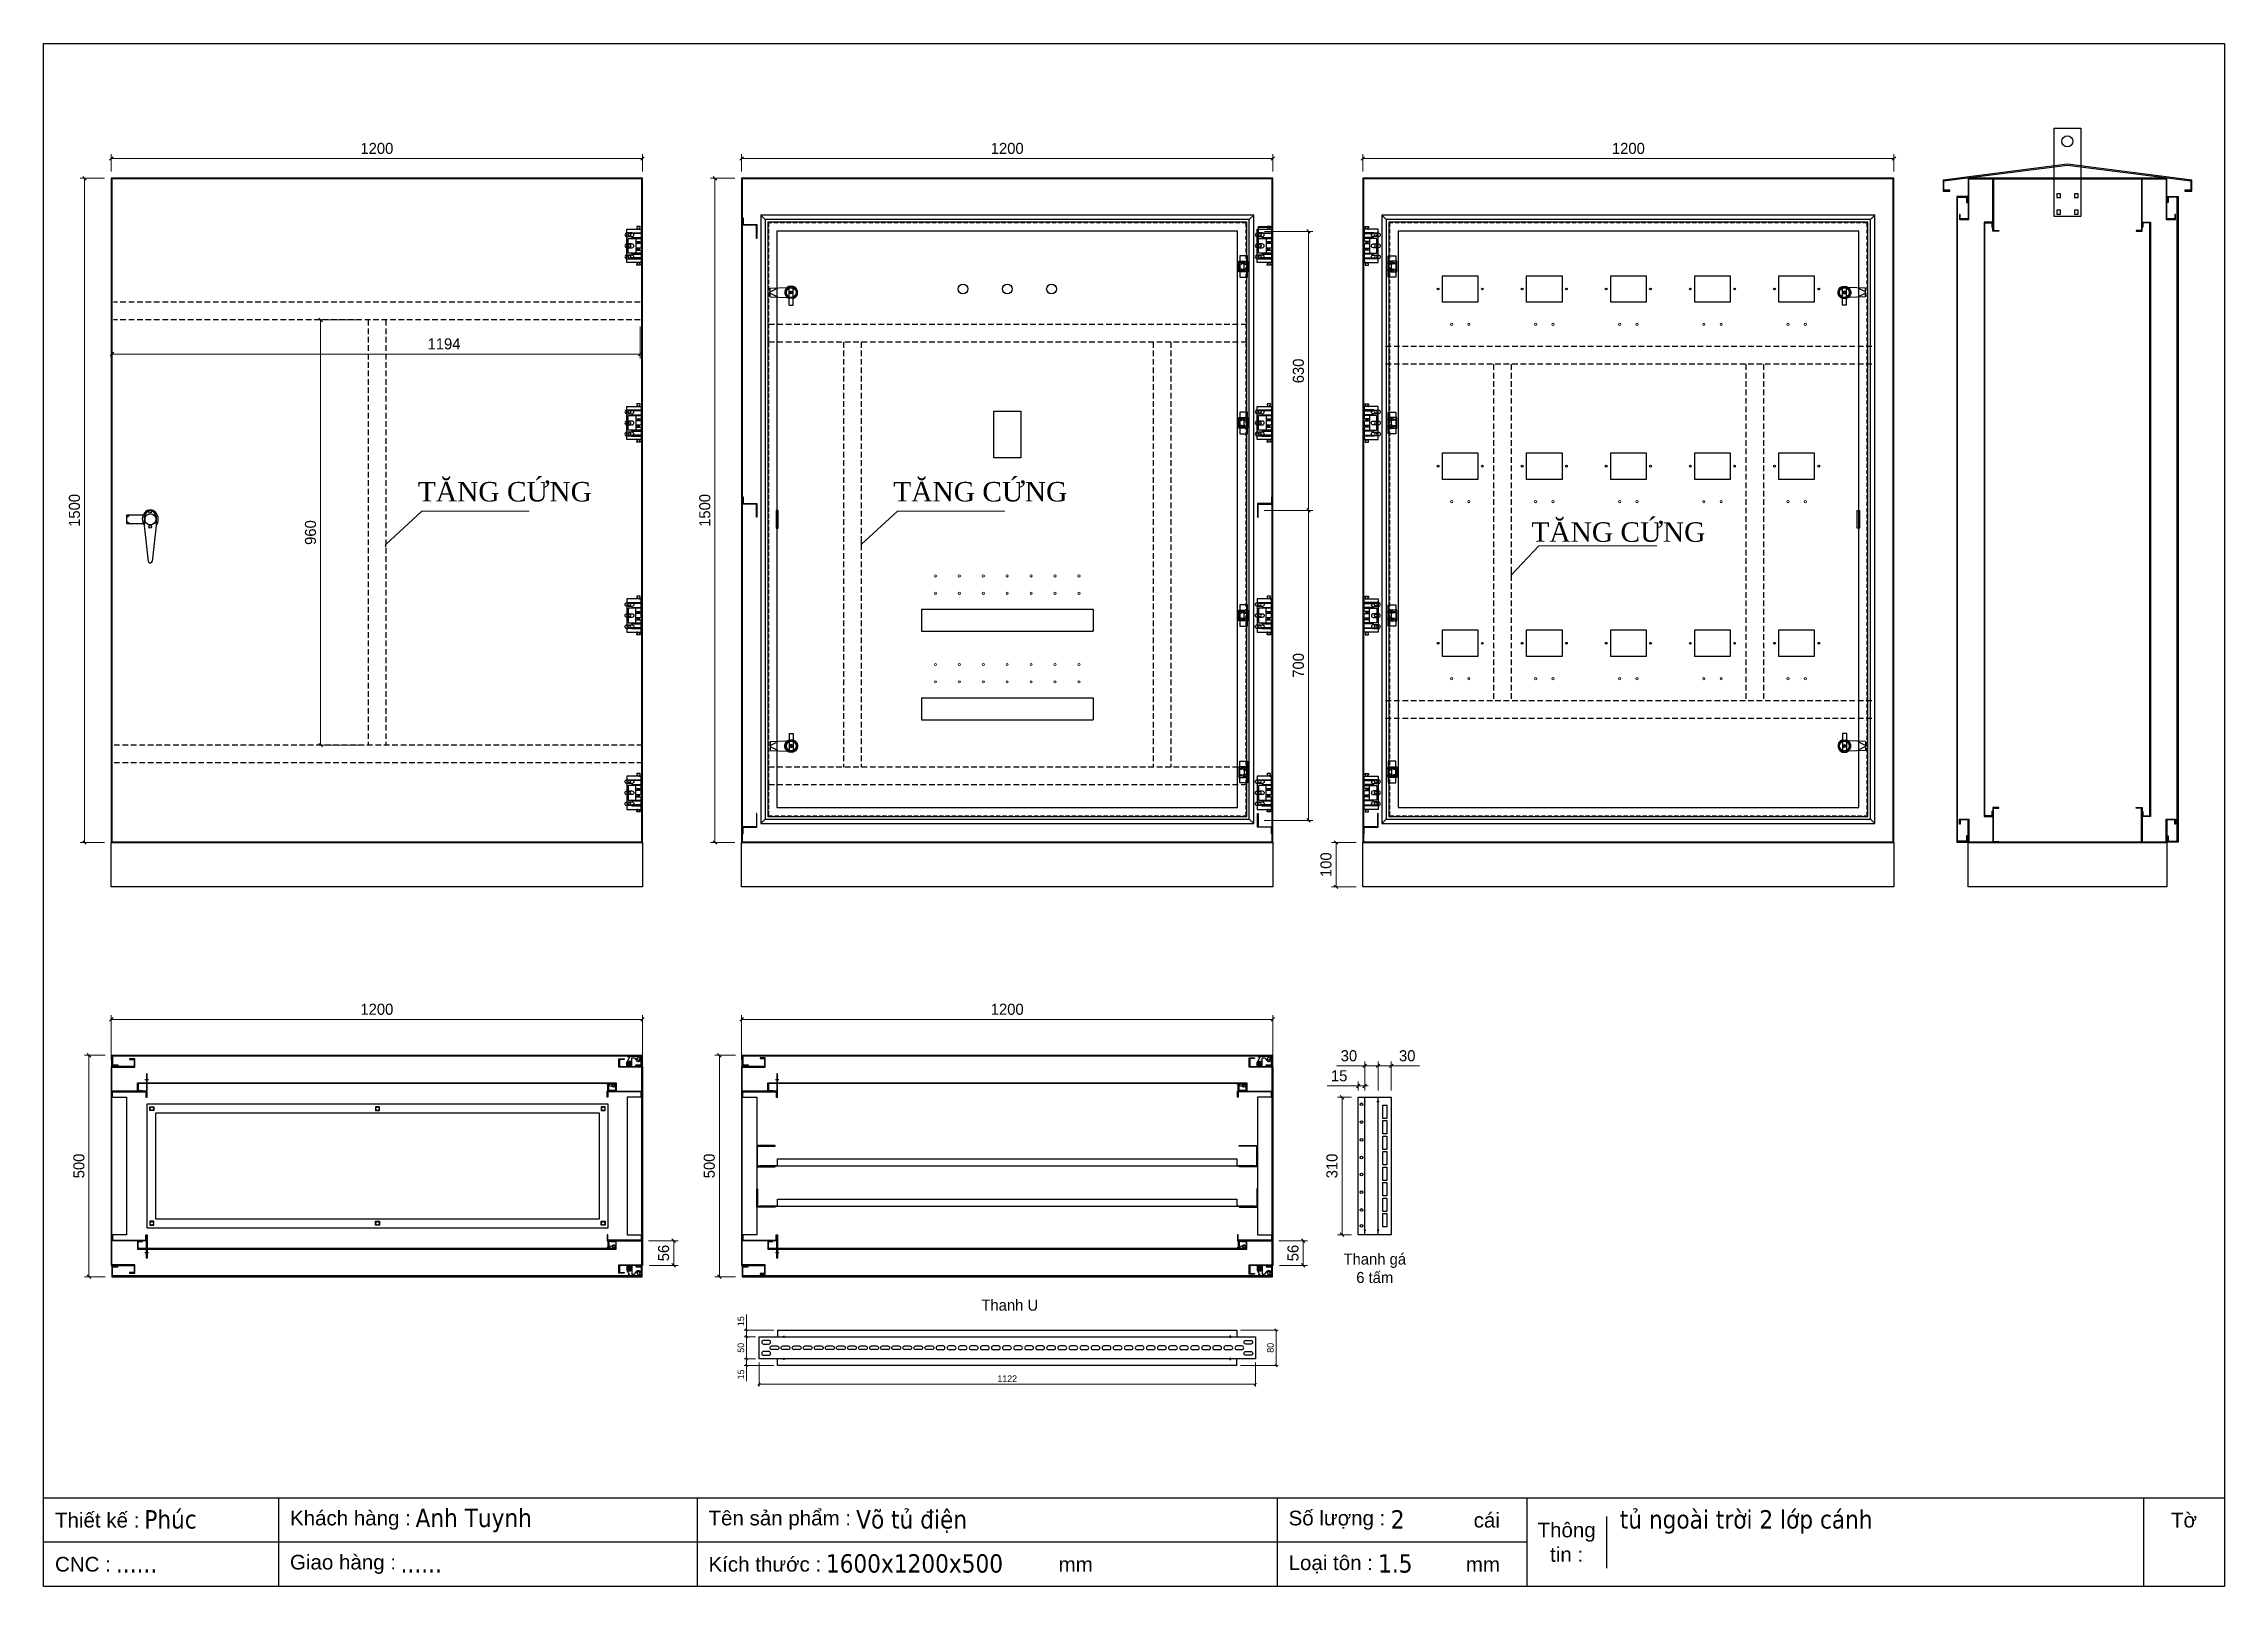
# Model space of a CAD drawing. Header units: millimetres. Extents: x 0 to 4927, y 0 to 3484.
import ezdxf
from ezdxf.enums import TextEntityAlignment as Align

# ---------------------------------------------------------------- set-up
doc = ezdxf.new("R2010")
doc.units = ezdxf.units.MM
for name, pattern in [('ACAD_ISO12W100', [22, 12, -3, 0.5, -3, 0.5, -3]), ('HIDDEN2', [4.7625, 3.175, -1.5875]), ('HIDDENX2', [19.05, 12.7, -6.35])]:
    doc.linetypes.add(name, pattern=pattern)
for name, color, linetype in [('CNC', 7, 'Continuous'), ('DIM', 253, 'Continuous'), ('Ghi chu', 7, 'Continuous'), ('HEATER', 1, 'Continuous')]:
    doc.layers.add(name, color=color, linetype=linetype)
for name, color, linetype, lineweight in [('net dam', 2, 'Continuous', 18), ('Tủ điện', 7, 'Continuous', 25), ('Vỏ Tủ', 255, 'Continuous', 18)]:
    doc.layers.add(name, color=color, linetype=linetype, lineweight=lineweight)
doc.styles.add('Arial', font='arial.ttf')
doc.styles.add('Tahoma (Input Text)', font='tahoma.ttf')
doc.dimstyles.new('Dim-15', dxfattribs={"dimtxt": 15, "dimasz": 5, "dimexe": 5, "dimexo": 8, "dimgap": 5, "dimtad": 1, "dimdec": 0, "dimtxsty": 'Standard', "dimblk": 'OBLIQUE', "dimcen": 10, "dimclrd": 5, "dimclre": 5, "dimclrt": 3, "dimazin": 3, "dimtfac": 1, "dimtdec": 0, "dimtmove": 0, "dimatfit": 3, "dimldrblk": 'OBLIQUE', "dimlwd": 9, "dimlwe": 9})
doc.dimstyles.new('Dim-25', dxfattribs={"dimtxt": 25, "dimasz": 8, "dimexe": 10, "dimexo": 15, "dimgap": 10, "dimtad": 1, "dimdec": 0, "dimtxsty": 'Standard', "dimblk": 'OBLIQUE', "dimcen": 10, "dimclrd": 5, "dimclre": 5, "dimclrt": 3, "dimazin": 3, "dimtfac": 1, "dimtdec": 0, "dimtmove": 0, "dimatfit": 3, "dimldrblk": 'OBLIQUE', "dimlwd": 9, "dimlwe": 9})

msp = doc.modelspace()

# ---------------------------------------------------------------- texts
at = {"color": 2, "char_height": 25, "attachment_point": 5}
for s, insert, width in [('Thanh gá\\P6 tấm', (3007.4, 718.1), 785), ('Thanh U', (2182.8, 634.9), 775)]:
    msp.add_mtext(s, dxfattribs=dict(at, insert=insert, width=width))
at = {"layer": 'net dam', "char_height": 44.013, "width": 440.684, "attachment_point": 5}
for insert in [(1042.1, 2471.5), (2116.2, 2471.5), (3557.8, 2380.4)]:
    msp.add_mtext('{\\fTimes New Roman|b0|i0|c0|p18;\\C7;TĂNG CỨNG}', dxfattribs=dict(at, insert=insert))

# ---------------------------------------------------------------- blocks, each defined once
blk = doc.blocks.new('khungtenAsean2')
at = {"color": 7}
for p, q in [((2970, -1980), (0, -1980)), ((320, -1980), (320, -2100)), ((890, -1980), (890, -2100)), ((1680, -1980), (1680, -2100)), ((2020, -1980), (2020, -2100)), ((2860, -1980), (2860, -2100)), ((2128.3, -2005), (2128.3, -2075)), ((2020, -2040), (0, -2040))]:
    blk.add_line(p, q, dxfattribs=at)
blk.add_lwpolyline([(0, 0), (2970, 0), (2970, -2100), (0, -2100)], close=True, dxfattribs=at)
at = {"color": 2, "char_height": 20, "style": 'Arial'}
for s, insert, width, attachment_point in [('  Thiết kế :', (0, -2010), 917.634, 4), ('  Khách hàng :', (320, -2010), 917.634, 4), ('  Tên sản phẩm :', (890, -2010), 917.634, 4), ('  Số lượng :', (1680, -2010), 917.634, 4), ('cái', (1947.6, -2010), 917.634, 4), ('Thông\\Ptin :', (2074.2, -2040), 108.311, 5), ('Tờ', (2915, -2010), 110, 5), ('  CNC :', (0, -2070), 917.634, 4), ('  Giao hàng :', (320, -2070), 917.634, 4), ('  Kích thước :', (890, -2070), 917.634, 4), ('mm', (1382.3, -2070), 917.634, 4), ('  Loại tôn :', (1680, -2070), 917.634, 4), ('mm', (1936.9, -2070), 917.634, 4)]:
    blk.add_mtext(s, dxfattribs=dict(at, insert=insert, width=width, attachment_point=attachment_point))
at = {"color": 1, "style": 'Tahoma (Input Text)', "flags": 8}
for tag, p in [('#01', (137.1, -2021.3)), ('#03', (506.6, -2019.3)), ('#05', (1106.6, -2021.3)), ('#07', (1834.7, -2021.3)), ('#09', (2146.7, -2021.3)), ('#02', (98.5, -2081.3)), ('#04', (486.1, -2081.3)), ('#06', (1065.3, -2081.3)), ('#08', (1817.4, -2081.3)), ('#10', (2146.7, -2081.3))]:
    blk.add_attdef(tag, p, '', height=25, dxfattribs=at)
blk.add_attdef('#11', text='', height=25, dxfattribs=at).set_placement((2915, -2067.3), align=Align.CENTER)
blk = doc.blocks.new('HL011-1-4')
h = blk.add_hatch()
h.set_pattern_fill('ANSI31', color=2, scale=0.5, style=0)
h.paths.add_polyline_path([(2.5, 0), (8.5, 0), (8.5, 12), (2.5, 12)])
at = {"color": 1}
for p, q in [((7, 23.5), (0, 10)), ((0, 0), (0, 10)), ((11, 0), (0, 0)), ((7, 23.5), (26, 23.5)), ((11, 0), (11, 19.5)), ((11, 19.5), (17, 19.5)), ((17, 19.5), (21.2, 13.9))]:
    blk.add_line(p, q, dxfattribs=at)
at = {"color": 2}
blk.add_lwpolyline([(2.5, 0), (2.5, 12), (8.5, 12), (8.5, 0)], dxfattribs=at)
at = {"color": 1}
blk.add_lwpolyline([(5.7, 21), (3, 21), (3, 23.5), (7, 23.5)], dxfattribs=at)
blk.add_circle((26, 17.5), 3.5, dxfattribs=at)
blk.add_arc((26, 17.5), 6, 216.8699, 90, dxfattribs=at)
blk = doc.blocks.new('*D1')
at = {"color": 0, "linetype": 'ByBlock', "lineweight": -2}
for p, q in [((1581, 1284.2), (1573, 1276.2)), ((2773, 1276.2), (2781, 1284.2))]:
    blk.add_line(p, q, dxfattribs=at)
at = {"layer": 'Defpoints', "color": 0, "ltscale": 3, "transparency": 16777216}
for p in [(2777, 1280.2), (1577, 1173.8), (2777, 1173.8)]:
    blk.add_point(p, dxfattribs=at)
at = {"layer": 'DIM', "color": 5, "lineweight": 9, "ltscale": 3, "transparency": 16777216}
for p, q in [((1577, 1188.8), (1577, 1290.2)), ((2777, 1188.8), (2777, 1290.2)), ((1577, 1280.2), (2777, 1280.2))]:
    blk.add_line(p, q, dxfattribs=at)
at = {"layer": 'DIM', "color": 3, "ltscale": 3, "transparency": 16777216, "insert": (2177, 1303), "char_height": 25, "attachment_point": 5}
blk.add_mtext('1200', dxfattribs=at)
blk = doc.blocks.new('_Oblique')
at = {"color": 0, "linetype": 'ByBlock', "lineweight": -2}
blk.add_line((-0.5, -0.5), (0.5, 0.5), dxfattribs=at)
blk = doc.blocks.new('*D2')
at = {"color": 0, "linetype": 'ByBlock', "lineweight": -2}
for p, q in [((1530.7, 1195.3), (1522.7, 1203.3)), ((1522.7, 703.3), (1530.7, 695.3))]:
    blk.add_line(p, q, dxfattribs=at)
at = {"layer": 'Defpoints', "color": 0, "ltscale": 3, "transparency": 16777216}
for p in [(1578, 1199.3), (1526.7, 699.3), (1578, 699.3)]:
    blk.add_point(p, dxfattribs=at)
at = {"layer": 'DIM', "color": 5, "lineweight": 9, "ltscale": 3, "transparency": 16777216}
for p, q in [((1563, 1199.3), (1516.7, 1199.3)), ((1526.7, 1199.3), (1526.7, 699.3)), ((1563, 699.3), (1516.7, 699.3))]:
    blk.add_line(p, q, dxfattribs=at)
at = {"layer": 'DIM', "color": 3, "ltscale": 3, "transparency": 16777216, "insert": (1503.9, 949.3), "char_height": 25, "attachment_point": 5, "rotation": 90}
blk.add_mtext('500', dxfattribs=at)
blk = doc.blocks.new('*D3')
at = {"color": 0, "linetype": 'ByBlock', "lineweight": -2}
for p, q in [((1581, 3228.2), (1573, 3220.2)), ((2773, 3220.2), (2781, 3228.2))]:
    blk.add_line(p, q, dxfattribs=at)
at = {"layer": 'Defpoints', "color": 0, "ltscale": 3, "transparency": 16777216}
for p in [(2777, 3224.2), (1577, 3179.6), (2777, 3179.6)]:
    blk.add_point(p, dxfattribs=at)
at = {"layer": 'DIM', "color": 5, "lineweight": 9, "ltscale": 3, "transparency": 16777216}
for p, q in [((1577, 3194.6), (1577, 3234.2)), ((1577, 3224.2), (2777, 3224.2)), ((2777, 3194.6), (2777, 3234.2))]:
    blk.add_line(p, q, dxfattribs=at)
at = {"layer": 'DIM', "color": 3, "ltscale": 3, "transparency": 16777216, "insert": (2177, 3246.9), "char_height": 25, "attachment_point": 5}
blk.add_mtext('1200', dxfattribs=at)
blk = doc.blocks.new('*D4')
at = {"color": 0, "linetype": 'ByBlock', "lineweight": -2}
for p, q in [((1520.7, 3175.6), (1512.7, 3183.6)), ((1512.7, 1683.6), (1520.7, 1675.6))]:
    blk.add_line(p, q, dxfattribs=at)
at = {"layer": 'Defpoints', "color": 0, "ltscale": 3, "transparency": 16777216}
for p in [(1577, 3179.6), (1516.7, 1679.6), (1577, 1679.6)]:
    blk.add_point(p, dxfattribs=at)
at = {"layer": 'DIM', "color": 5, "lineweight": 9, "ltscale": 3, "transparency": 16777216}
for p, q in [((1562, 3179.6), (1506.7, 3179.6)), ((1516.7, 3179.6), (1516.7, 1679.6)), ((1562, 1679.6), (1506.7, 1679.6))]:
    blk.add_line(p, q, dxfattribs=at)
at = {"layer": 'DIM', "color": 3, "ltscale": 3, "transparency": 16777216, "insert": (1493.9, 2429.6), "char_height": 25, "attachment_point": 5, "rotation": 90}
blk.add_mtext('1500', dxfattribs=at)
blk = doc.blocks.new('*D5')
at = {"color": 0, "linetype": 'ByBlock', "lineweight": -2}
for p, q in [((1520.7, 3175.6), (1512.7, 3183.6)), ((1512.7, 1683.6), (1520.7, 1675.6))]:
    blk.add_line(p, q, dxfattribs=at)
at = {"layer": 'Defpoints', "color": 0, "ltscale": 3, "transparency": 16777216}
for p in [(1577, 3179.6), (1516.7, 1679.6), (1577, 1679.6)]:
    blk.add_point(p, dxfattribs=at)
at = {"layer": 'DIM', "color": 5, "lineweight": 9, "ltscale": 3, "transparency": 16777216}
for p, q in [((1562, 3179.6), (1506.7, 3179.6)), ((1516.7, 3179.6), (1516.7, 1679.6)), ((1562, 1679.6), (1506.7, 1679.6))]:
    blk.add_line(p, q, dxfattribs=at)
at = {"layer": 'DIM', "color": 3, "ltscale": 3, "transparency": 16777216, "insert": (1493.9, 2429.6), "char_height": 25, "attachment_point": 5, "rotation": 90}
blk.add_mtext('1500', dxfattribs=at)
blk = doc.blocks.new('ovan')
at = {"color": 2}
for p, q in [((14.8, 8.5), (3.3, 8.5)), ((3.3, 0), (14.8, 0))]:
    blk.add_line(p, q, dxfattribs=at)
for centre, start, end in [((3.3, 4.3), 90, 270), ((14.8, 4.3), 270, 90)]:
    blk.add_arc(centre, 4.25, start, end, dxfattribs=at)
blk = doc.blocks.new('HL011-1-6')
at = {"color": 1}
for p, q in [((11, 56), (11, 54)), ((11, 56), (32, 56)), ((20, 54), (20, 21)), ((29.5, 81), (22.5, 81)), ((22.5, 81), (22.5, 78)), ((23.5, 78), (22.5, 78)), ((23.5, 75), (22.5, 75)), ((22.5, 56), (22.5, 54)), ((23.5, 75), (23.5, 78)), ((29.5, 78), (28.5, 78)), ((28.5, 75), (28.5, 78)), ((28.5, 75), (29.5, 75)), ((29.5, 78), (29.5, 81)), ((29.5, 54), (29.5, 56)), ((11, 21), (11, 19)), ((11, 19), (32, 19)), ((20, 47), (32, 47)), ((32, 42.5), (20, 42.5)), ((32, 32.5), (20, 32.5)), ((20, 28), (32, 28)), ((22.5, 19), (22.5, 21)), ((23.5, 0), (22.5, 0)), ((23.1, 47), (24, 44)), ((23.1, 28), (24, 31)), ((23.5, 0), (23.5, -3)), ((24, 44), (28, 44)), ((24, 31), (28, 31)), ((28.9, 47), (28, 44)), ((28.9, 28), (28, 31)), ((28.5, 0), (28.5, -3)), ((28.5, 0), (29.5, 0)), ((29.5, 21), (29.5, 19)), ((22.5, -6), (22.5, -3)), ((23.5, -3), (22.5, -3)), ((29.5, -6), (22.5, -6)), ((29.5, -3), (28.5, -3)), ((29.5, -3), (29.5, -6))]:
    blk.add_line(p, q, dxfattribs=at)
for points in [[(32, 19), (32, 0), (0, 0), (0, 75), (32, 75), (32, 56)], [(32, 28), (32, 21), (3, 21), (3, 54), (32, 54), (32, 47)], [(32, 42.5), (32, 32.5)]]:
    blk.add_lwpolyline(points, dxfattribs=at)
for points in [[(10, 67), (32, 67), (32, 65), (10, 65)], [(10, 8), (32, 8), (32, 10), (10, 10)]]:
    blk.add_lwpolyline(points, close=True, dxfattribs=at)
for centre in [(5.5, 62.5), (5.5, 37.5), (5.5, 12.5)]:
    blk.add_circle(centre, 3, dxfattribs=at)
blk = doc.blocks.new('ovan6x9')
at = {"color": 2}
for p, q in [((2, 6), (8, 6)), ((2, 0), (8, 0))]:
    blk.add_line(p, q, dxfattribs=at)
for centre, start, end in [((2, 3), 90, 270), ((8, 3), 270, 90)]:
    blk.add_arc(centre, 3, start, end, dxfattribs=at)
blk = doc.blocks.new('HL036-1-1')
at = {"color": 1}
blk.add_line((9.5, 36.2), (9.5, 12.2), dxfattribs=at)
for points in [[(-2.5, 12.2), (17.5, 12.2), (17.5, 36.2), (-2.5, 36.2)], [(0, 48.5), (17.5, 48.5), (17.5, 0), (0, 0)]]:
    blk.add_lwpolyline(points, close=True, dxfattribs=at)
for centre, radius in [((3.5, 31.8), 2), ((3.5, 16.8), 2), ((12.7, 32.5), 2.5), ((12.7, 16), 2.5)]:
    blk.add_circle(centre, radius, dxfattribs=at)
blk = doc.blocks.new('*D6')
at = {"color": 0, "linetype": 'ByBlock', "lineweight": -2}
for p, q in [((156.9, 3228.2), (148.9, 3220.2)), ((1348.9, 3220.2), (1356.9, 3228.2))]:
    blk.add_line(p, q, dxfattribs=at)
at = {"layer": 'Defpoints', "color": 0, "ltscale": 3, "transparency": 16777216}
for p in [(1352.9, 3224.2), (152.9, 3179.6), (1352.9, 3179.6)]:
    blk.add_point(p, dxfattribs=at)
at = {"layer": 'DIM', "color": 5, "lineweight": 9, "ltscale": 3, "transparency": 16777216}
for p, q in [((152.9, 3194.6), (152.9, 3234.2)), ((152.9, 3224.2), (1352.9, 3224.2)), ((1352.9, 3194.6), (1352.9, 3234.2))]:
    blk.add_line(p, q, dxfattribs=at)
at = {"layer": 'DIM', "color": 3, "ltscale": 3, "transparency": 16777216, "insert": (752.9, 3246.9), "char_height": 25, "attachment_point": 5}
blk.add_mtext('1200', dxfattribs=at)
blk = doc.blocks.new('*D7')
at = {"color": 0, "linetype": 'ByBlock', "lineweight": -2}
for p, q in [((96.5, 3175.6), (88.5, 3183.6)), ((88.5, 1683.6), (96.5, 1675.6))]:
    blk.add_line(p, q, dxfattribs=at)
at = {"layer": 'Defpoints', "color": 0, "ltscale": 3, "transparency": 16777216}
for p in [(152.9, 3179.6), (92.5, 1679.6), (152.9, 1679.6)]:
    blk.add_point(p, dxfattribs=at)
at = {"layer": 'DIM', "color": 5, "lineweight": 9, "ltscale": 3, "transparency": 16777216}
for p, q in [((137.9, 3179.6), (82.5, 3179.6)), ((92.5, 3179.6), (92.5, 1679.6)), ((137.9, 1679.6), (82.5, 1679.6))]:
    blk.add_line(p, q, dxfattribs=at)
at = {"layer": 'DIM', "color": 3, "ltscale": 3, "transparency": 16777216, "insert": (69.7, 2429.6), "char_height": 25, "attachment_point": 5, "rotation": 90}
blk.add_mtext('1500', dxfattribs=at)
blk = doc.blocks.new('*D8')
at = {"color": 0, "linetype": 'ByBlock', "lineweight": -2}
for p, q in [((96.5, 3175.6), (88.5, 3183.6)), ((88.5, 1683.6), (96.5, 1675.6))]:
    blk.add_line(p, q, dxfattribs=at)
at = {"layer": 'Defpoints', "color": 0, "ltscale": 3, "transparency": 16777216}
for p in [(152.9, 3179.6), (92.5, 1679.6), (152.9, 1679.6)]:
    blk.add_point(p, dxfattribs=at)
at = {"layer": 'DIM', "color": 5, "lineweight": 9, "ltscale": 3, "transparency": 16777216}
for p, q in [((137.9, 3179.6), (82.5, 3179.6)), ((92.5, 3179.6), (92.5, 1679.6)), ((137.9, 1679.6), (82.5, 1679.6))]:
    blk.add_line(p, q, dxfattribs=at)
at = {"layer": 'DIM', "color": 3, "ltscale": 3, "transparency": 16777216, "insert": (69.7, 2429.6), "char_height": 25, "attachment_point": 5, "rotation": 90}
blk.add_mtext('1500', dxfattribs=at)
blk = doc.blocks.new('MS308-2-1')
at = {"color": 1}
for p, q in [((-53, 4.6), (-46, 10)), ((-13.3, -14.2), (-13.3, 6.7)), ((-12.3, 6.7), (-12.3, -6.9)), ((12.3, 6.7), (12.3, -6.9)), ((13.3, 6.7), (13.3, -14.2)), ((-53, -4.6), (-46, -10)), ((-4, -95), (-13.3, -14.2)), ((13.3, -14.2), (4, -95))]:
    blk.add_line(p, q, dxfattribs=at)
blk.add_lwpolyline([(-15.8, -10), (-53, -10), (-53, 10), (-15.8, 10)], dxfattribs=at)
for centre, radius, start, end in [((0, 6.7), 13.3, 0, 180), ((0, 6.7), 12.3, 0, 180), ((0, 5.9), 17.7, 226.184, 313.816), ((0, -95), 4, 180, 0)]:
    blk.add_arc(centre, radius, start, end, dxfattribs=at)
blk.add_ellipse((0, 0), major_axis=(0, 21), ratio=0.857143, start_param=3.972003, end_param=8.594367, dxfattribs=at)
blk = doc.blocks.new('HL036-1-2')
at = {"layer": 'Ghi chu', "color": 1}
for p, q in [((-3, 17.8), (-18.9, 17.8)), ((-18.9, 15.8), (-18.9, 17.8)), ((-12.1, 15.8), (-18.9, 15.8)), ((-16.4, 1), (-16.4, 14)), ((-15.6, 15), (-3.9, 17.7)), ((0, 0), (-15.4, 0)), ((-14.4, 3), (-14.4, 11.9)), ((0, 2), (-13.4, 2)), ((-13.1, 12.8), (-4.3, 9.8)), ((-6.2, 2), (-6.2, 0)), ((-1.2, 2), (-1.2, 0)), ((0, 0), (0, 2))]:
    blk.add_line(p, q, dxfattribs=at)
for radius in [4.1, 2.1]:
    blk.add_circle((-3, 13.7), radius, dxfattribs=at)
for centre, start, end in [((-15.4, 14), 102.9616, 180), ((-15.4, 1), 180, 270), ((-13.4, 11.9), 71.3254, 180), ((-13.4, 3), 180, 270)]:
    blk.add_arc(centre, 1, start, end, dxfattribs=at)
blk = doc.blocks.new('tq')
at = {"color": 8}
blk.add_lwpolyline([(-77187, 24323.4), (-77127, 24323.4), (-77127, 24123.4), (-77187, 24123.4)], close=True, dxfattribs=at)
at = {"color": 2}
for points in [[(-77181.2, 24166.2), (-77172.7, 24166.2), (-77172.7, 24174.7), (-77181.2, 24174.7)], [(-77141.2, 24166.2), (-77132.7, 24166.2), (-77132.7, 24174.7), (-77141.2, 24174.7)], [(-77181.2, 24129.2), (-77172.7, 24129.2), (-77172.7, 24137.7), (-77181.2, 24137.7)], [(-77141.2, 24129.2), (-77132.7, 24129.2), (-77132.7, 24137.7), (-77141.2, 24137.7)]]:
    blk.add_lwpolyline(points, close=True, dxfattribs=at)
blk.add_circle((-77157, 24293.4), 12.5, dxfattribs=at)
blk = doc.blocks.new('*D9')
at = {"color": 0, "linetype": 'ByBlock', "lineweight": -2}
for p, q in [((2984.4, 3228.2), (2976.4, 3220.2)), ((4176.4, 3220.2), (4184.4, 3228.2))]:
    blk.add_line(p, q, dxfattribs=at)
at = {"layer": 'Defpoints', "color": 0, "ltscale": 3, "transparency": 16777216}
for p in [(4180.4, 3224.2), (2980.4, 3179.6), (4180.4, 3179.6)]:
    blk.add_point(p, dxfattribs=at)
at = {"layer": 'DIM', "color": 5, "lineweight": 9, "ltscale": 3, "transparency": 16777216}
for p, q in [((2980.4, 3194.6), (2980.4, 3234.2)), ((2980.4, 3224.2), (4180.4, 3224.2)), ((4180.4, 3194.6), (4180.4, 3234.2))]:
    blk.add_line(p, q, dxfattribs=at)
at = {"layer": 'DIM', "color": 3, "ltscale": 3, "transparency": 16777216, "insert": (3580.4, 3246.9), "char_height": 25, "attachment_point": 5}
blk.add_mtext('1200', dxfattribs=at)
blk = doc.blocks.new('*D10')
at = {"color": 0, "linetype": 'ByBlock', "lineweight": -2}
for p, q in [((2924, 1675.6), (2916, 1683.6)), ((2916, 1583.6), (2924, 1575.6))]:
    blk.add_line(p, q, dxfattribs=at)
at = {"layer": 'Defpoints', "color": 0, "ltscale": 3, "transparency": 16777216}
for p in [(2920, 1679.6), (2980.4, 1679.6), (2980.4, 1579.6)]:
    blk.add_point(p, dxfattribs=at)
at = {"layer": 'DIM', "color": 5, "lineweight": 9, "ltscale": 3, "transparency": 16777216}
for p, q in [((2965.4, 1679.6), (2910, 1679.6)), ((2920, 1579.6), (2920, 1679.6)), ((2965.4, 1579.6), (2910, 1579.6))]:
    blk.add_line(p, q, dxfattribs=at)
at = {"layer": 'DIM', "color": 3, "ltscale": 3, "transparency": 16777216, "insert": (2897.2, 1629.6), "char_height": 25, "attachment_point": 5, "rotation": 90}
blk.add_mtext('100', dxfattribs=at)
blk = doc.blocks.new('*D11')
at = {"color": 0, "linetype": 'ByBlock', "lineweight": -2}
for p, q in [((156.9, 1284.2), (148.9, 1276.2)), ((1348.9, 1276.2), (1356.9, 1284.2))]:
    blk.add_line(p, q, dxfattribs=at)
at = {"layer": 'Defpoints', "color": 0, "ltscale": 3, "transparency": 16777216}
for p in [(1352.9, 1280.2), (152.9, 1173.8), (1352.9, 1173.8)]:
    blk.add_point(p, dxfattribs=at)
at = {"layer": 'DIM', "color": 5, "lineweight": 9, "ltscale": 3, "transparency": 16777216}
for p, q in [((152.9, 1188.8), (152.9, 1290.2)), ((1352.9, 1188.8), (1352.9, 1290.2)), ((152.9, 1280.2), (1352.9, 1280.2))]:
    blk.add_line(p, q, dxfattribs=at)
at = {"layer": 'DIM', "color": 3, "ltscale": 3, "transparency": 16777216, "insert": (752.9, 1303), "char_height": 25, "attachment_point": 5}
blk.add_mtext('1200', dxfattribs=at)
blk = doc.blocks.new('*D12')
at = {"color": 0, "linetype": 'ByBlock', "lineweight": -2}
for p, q in [((106.5, 1195.3), (98.5, 1203.3)), ((98.5, 703.3), (106.5, 695.3))]:
    blk.add_line(p, q, dxfattribs=at)
at = {"layer": 'Defpoints', "color": 0, "ltscale": 3, "transparency": 16777216}
for p in [(153.9, 1199.3), (102.5, 699.3), (153.9, 699.3)]:
    blk.add_point(p, dxfattribs=at)
at = {"layer": 'DIM', "color": 5, "lineweight": 9, "ltscale": 3, "transparency": 16777216}
for p, q in [((138.9, 1199.3), (92.5, 1199.3)), ((102.5, 1199.3), (102.5, 699.3)), ((138.9, 699.3), (92.5, 699.3))]:
    blk.add_line(p, q, dxfattribs=at)
at = {"layer": 'DIM', "color": 3, "ltscale": 3, "transparency": 16777216, "insert": (79.8, 949.3), "char_height": 25, "attachment_point": 5, "rotation": 90}
blk.add_mtext('500', dxfattribs=at)
blk = doc.blocks.new('*D13')
at = {"color": 0, "linetype": 'ByBlock', "lineweight": -2}
for p, q in [((158.4, 2786.8), (150.4, 2778.8)), ((1343.9, 2778.8), (1351.9, 2786.8))]:
    blk.add_line(p, q, dxfattribs=at)
at = {"layer": 'Defpoints', "color": 0, "ltscale": 3, "transparency": 16777216}
for p in [(154.4, 2859.6), (1347.9, 2859.6), (1347.9, 2782.8)]:
    blk.add_point(p, dxfattribs=at)
at = {"layer": 'DIM', "color": 5, "lineweight": 9, "ltscale": 3, "transparency": 16777216}
for p, q in [((154.4, 2844.6), (154.4, 2772.8)), ((1347.9, 2844.6), (1347.9, 2772.8)), ((154.4, 2782.8), (1347.9, 2782.8))]:
    blk.add_line(p, q, dxfattribs=at)
at = {"layer": 'DIM', "color": 3, "ltscale": 3, "transparency": 16777216, "insert": (904.6, 2805.5), "char_height": 25, "attachment_point": 5}
blk.add_mtext('1194', dxfattribs=at)
blk = doc.blocks.new('*D14')
at = {"color": 0, "linetype": 'ByBlock', "lineweight": -2}
for p, q in [((629.9, 2855.6), (621.9, 2863.6)), ((621.9, 1903.6), (629.9, 1895.6))]:
    blk.add_line(p, q, dxfattribs=at)
at = {"layer": 'Defpoints', "color": 0, "ltscale": 3, "transparency": 16777216}
for p in [(732.9, 2859.6), (625.9, 1899.6), (732.9, 1899.6)]:
    blk.add_point(p, dxfattribs=at)
at = {"layer": 'DIM', "color": 5, "lineweight": 9, "ltscale": 3, "transparency": 16777216}
for p, q in [((717.9, 2859.6), (615.9, 2859.6)), ((625.9, 2859.6), (625.9, 1899.6)), ((717.9, 1899.6), (615.9, 1899.6))]:
    blk.add_line(p, q, dxfattribs=at)
at = {"layer": 'DIM', "color": 3, "ltscale": 3, "transparency": 16777216, "insert": (603.1, 2379.6), "char_height": 25, "attachment_point": 5, "rotation": 90}
blk.add_mtext('960', dxfattribs=at)
blk = doc.blocks.new('SDGFGHGHG')
at = {"layer": 'HEATER'}
for p, q in [((860892.9, 570780.5), (860931.6, 570782)), ((860892.9, 570760.5), (860892.9, 570780.5)), ((860892.9, 570771.9), (860906.3, 570778.7)), ((860935.9, 570742), (860935.9, 570784.3)), ((860944.9, 570742), (860944.9, 570784.3)), ((860892.9, 570769.1), (860906.3, 570762.4)), ((860892.9, 570760.5), (860931.6, 570759.1)), ((860935.9, 570742), (860944.9, 570742)), ((860937.5, 570771.3), (860939.5, 570771.3)), ((860937.5, 570769.8), (860939.5, 570769.8)), ((860939.5, 570773.5), (860939.5, 570771.3)), ((860939.5, 570769.8), (860939.5, 570767.6)), ((860941.3, 570773.5), (860941.3, 570771.3)), ((860941.3, 570771.3), (860943.4, 570771.3)), ((860941.3, 570769.8), (860941.3, 570767.6)), ((860941.3, 570769.8), (860943.4, 570769.8))]:
    blk.add_line(p, q, dxfattribs=at)
blk.add_circle((860940.4, 570770.5), 3.08, dxfattribs=at)
blk.add_arc((860940.4, 570770.5), 14.5, 288.08, 251.92, dxfattribs=at)
blk = doc.blocks.new('SĐFHGGH')
at = {"layer": 'HEATER'}
for points in [[(860928.8, 570702.4), (860927.4, 570702.4), (860927.4, 570708.4), (860928.8, 570708.4)], [(860943.4, 570717), (860943.4, 570718.4), (860937.4, 570718.4), (860937.4, 570717)], [(860943.4, 570693.8), (860943.4, 570692.4), (860937.4, 570692.4), (860937.4, 570693.8)], [(860952.1, 570702.4), (860953.4, 570702.4), (860953.4, 570708.4), (860952.1, 570708.4)]]:
    blk.add_lwpolyline(points, dxfattribs=at)
for start, end in [(104.4775, 165.5225), (194.4775, 255.5225), (14.4775, 75.5225), (284.4775, 345.5225)]:
    blk.add_arc((860940.4, 570705.4), 12, start, end, dxfattribs=at)
blk = doc.blocks.new('MS722')
for name, p in [('SDGFGHGHG', (-860940.4, -570770.5)), ('SĐFHGGH', (-860940.4, -570705.4))]:
    blk.add_blockref(name, p)
blk = doc.blocks.new('*D15')
at = {"color": 0, "linetype": 'ByBlock', "lineweight": -2}
for p, q in [((2849.6, 776.6), (2841.6, 784.6)), ((2841.6, 728.8), (2849.6, 720.8))]:
    blk.add_line(p, q, dxfattribs=at)
at = {"layer": 'Defpoints', "color": 0, "ltscale": 3, "transparency": 16777216}
for p in [(2775.5, 780.6), (2845.6, 780.6), (2777, 724.8)]:
    blk.add_point(p, dxfattribs=at)
at = {"layer": 'DIM', "color": 5, "lineweight": 9, "ltscale": 3, "transparency": 16777216}
for p, q in [((2790.5, 780.6), (2855.6, 780.6)), ((2845.6, 724.8), (2845.6, 780.6)), ((2792, 724.8), (2855.6, 724.8))]:
    blk.add_line(p, q, dxfattribs=at)
at = {"layer": 'DIM', "color": 3, "ltscale": 3, "transparency": 16777216, "insert": (2822.8, 752.7), "char_height": 25, "attachment_point": 5, "rotation": 90}
blk.add_mtext('56', dxfattribs=at)
blk = doc.blocks.new('*D16')
at = {"color": 0, "linetype": 'ByBlock', "lineweight": -2}
for p, q in [((1427.6, 776.6), (1419.6, 784.6)), ((1419.6, 728.8), (1427.6, 720.8))]:
    blk.add_line(p, q, dxfattribs=at)
at = {"layer": 'Defpoints', "color": 0, "ltscale": 3, "transparency": 16777216}
for p in [(1351.4, 780.6), (1423.6, 780.6), (1352.9, 724.8)]:
    blk.add_point(p, dxfattribs=at)
at = {"layer": 'DIM', "color": 5, "lineweight": 9, "ltscale": 3, "transparency": 16777216}
for p, q in [((1366.4, 780.6), (1433.6, 780.6)), ((1423.6, 724.8), (1423.6, 780.6)), ((1367.9, 724.8), (1433.6, 724.8))]:
    blk.add_line(p, q, dxfattribs=at)
at = {"layer": 'DIM', "color": 3, "ltscale": 3, "transparency": 16777216, "insert": (1400.8, 752.7), "char_height": 25, "attachment_point": 5, "rotation": 90}
blk.add_mtext('56', dxfattribs=at)
blk = doc.blocks.new('f3daunguoc')
at = {"layer": 'CNC', "color": 2, "lineweight": -3}
blk.add_circle((0, 0), 1.5, dxfattribs=at)
blk = doc.blocks.new('f2dauxuoi')
at = {"layer": 'CNC', "color": 2, "lineweight": -3}
blk.add_circle((0, 0), 1, dxfattribs=at)
blk = doc.blocks.new('*D17')
at = {"color": 0, "linetype": 'ByBlock', "lineweight": -2}
for p, q in [((2937.5, 1100.5), (2929.5, 1108.5)), ((2929.5, 798.1), (2937.5, 790.1))]:
    blk.add_line(p, q, dxfattribs=at)
at = {"layer": 'Defpoints', "color": 0, "ltscale": 3, "transparency": 16777216}
for p in [(2969.8, 1104.5), (2933.5, 794.1), (2969.8, 794.1)]:
    blk.add_point(p, dxfattribs=at)
at = {"layer": 'DIM', "color": 5, "lineweight": 9, "ltscale": 3, "transparency": 16777216}
for p, q in [((2954.8, 1104.5), (2923.5, 1104.5)), ((2933.5, 1104.5), (2933.5, 794.1)), ((2954.8, 794.1), (2923.5, 794.1))]:
    blk.add_line(p, q, dxfattribs=at)
at = {"layer": 'DIM', "color": 3, "ltscale": 3, "transparency": 16777216, "insert": (2910.8, 949.3), "char_height": 25, "attachment_point": 5, "rotation": 90}
blk.add_mtext('310', dxfattribs=at)
blk = doc.blocks.new('*D18')
at = {"color": 0, "linetype": 'ByBlock', "lineweight": -2}
for p, q in [((3018.8, 1179.3), (3010.8, 1171.3)), ((3040.8, 1171.3), (3048.8, 1179.3))]:
    blk.add_line(p, q, dxfattribs=at)
at = {"layer": 'Defpoints', "color": 0, "ltscale": 3, "transparency": 16777216}
for p in [(3044.8, 1175.3), (3014.8, 1104.5), (3044.8, 1104.5)]:
    blk.add_point(p, dxfattribs=at)
at = {"layer": 'DIM', "color": 5, "lineweight": 9, "ltscale": 3, "transparency": 16777216}
for p, q in [((3014.8, 1119.5), (3014.8, 1185.3)), ((3044.8, 1119.5), (3044.8, 1185.3)), ((3014.8, 1175.3), (3044.8, 1175.3)), ((3044.8, 1175.3), (3108.5, 1175.3))]:
    blk.add_line(p, q, dxfattribs=at)
at = {"layer": 'DIM', "color": 3, "ltscale": 3, "transparency": 16777216, "insert": (3080.7, 1198.1), "char_height": 25, "attachment_point": 5}
blk.add_mtext('30', dxfattribs=at)
blk = doc.blocks.new('*D19')
at = {"color": 0, "linetype": 'ByBlock', "lineweight": -2}
for p, q in [((2988.8, 1179.3), (2980.8, 1171.3)), ((3010.8, 1171.3), (3018.8, 1179.3))]:
    blk.add_line(p, q, dxfattribs=at)
at = {"layer": 'Defpoints', "color": 0, "ltscale": 3, "transparency": 16777216}
for p in [(2984.8, 1175.3), (2984.8, 1104.5), (3014.8, 1104.5)]:
    blk.add_point(p, dxfattribs=at)
at = {"layer": 'DIM', "color": 5, "lineweight": 9, "ltscale": 3, "transparency": 16777216}
for p, q in [((2984.8, 1119.5), (2984.8, 1185.3)), ((3014.8, 1119.5), (3014.8, 1185.3)), ((2984.8, 1175.3), (2921.1, 1175.3)), ((3014.8, 1175.3), (2984.8, 1175.3))]:
    blk.add_line(p, q, dxfattribs=at)
at = {"layer": 'DIM', "color": 3, "ltscale": 3, "transparency": 16777216, "insert": (2949, 1198.1), "char_height": 25, "attachment_point": 5}
blk.add_mtext('30', dxfattribs=at)
blk = doc.blocks.new('*D20')
at = {"color": 0, "linetype": 'ByBlock', "lineweight": -2}
for p, q in [((2965.8, 1126.1), (2973.8, 1134.1)), ((2988.8, 1134.1), (2980.8, 1126.1))]:
    blk.add_line(p, q, dxfattribs=at)
at = {"layer": 'Defpoints', "color": 0, "ltscale": 3, "transparency": 16777216}
for p in [(2969.8, 1130.1), (2969.8, 1104.5), (2984.8, 1104.5)]:
    blk.add_point(p, dxfattribs=at)
at = {"layer": 'DIM', "color": 5, "lineweight": 9, "ltscale": 3, "transparency": 16777216}
for p, q in [((2969.8, 1119.5), (2969.8, 1140.1)), ((2984.8, 1119.5), (2984.8, 1140.1)), ((2969.8, 1130.1), (2900.2, 1130.1)), ((2984.8, 1130.1), (2969.8, 1130.1)), ((2984.8, 1130.1), (2992.8, 1130.1))]:
    blk.add_line(p, q, dxfattribs=at)
at = {"layer": 'DIM', "color": 3, "ltscale": 3, "transparency": 16777216, "insert": (2927, 1152.9), "char_height": 25, "attachment_point": 5}
blk.add_mtext('15', dxfattribs=at)
blk = doc.blocks.new('*D21')
at = {"color": 0, "linetype": 'ByBlock', "lineweight": -2}
for p, q in [((2861.7, 3055.6), (2853.7, 3063.6)), ((2853.7, 2433.6), (2861.7, 2425.6))]:
    blk.add_line(p, q, dxfattribs=at)
at = {"layer": 'Defpoints', "color": 0, "ltscale": 3, "transparency": 16777216}
for p in [(2743.6, 3059.6), (2742.6, 2429.6), (2857.7, 2429.6)]:
    blk.add_point(p, dxfattribs=at)
at = {"layer": 'DIM', "color": 5, "lineweight": 9, "ltscale": 3, "transparency": 16777216}
for p, q in [((2758.6, 3059.6), (2867.7, 3059.6)), ((2857.7, 3059.6), (2857.7, 2429.6)), ((2757.6, 2429.6), (2867.7, 2429.6))]:
    blk.add_line(p, q, dxfattribs=at)
at = {"layer": 'DIM', "color": 3, "ltscale": 3, "transparency": 16777216, "insert": (2834.9, 2744.6), "char_height": 25, "attachment_point": 5, "rotation": 90}
blk.add_mtext('630', dxfattribs=at)
blk = doc.blocks.new('*D22')
at = {"color": 0, "linetype": 'ByBlock', "lineweight": -2}
for p, q in [((2861.7, 2425.6), (2853.7, 2433.6)), ((2853.7, 1733.6), (2861.7, 1725.6))]:
    blk.add_line(p, q, dxfattribs=at)
at = {"layer": 'Defpoints', "color": 0, "ltscale": 3, "transparency": 16777216}
for p in [(2742.6, 2429.6), (2742.6, 1729.6), (2857.7, 1729.6)]:
    blk.add_point(p, dxfattribs=at)
at = {"layer": 'DIM', "color": 5, "lineweight": 9, "ltscale": 3, "transparency": 16777216}
for p, q in [((2757.6, 2429.6), (2867.7, 2429.6)), ((2857.7, 2429.6), (2857.7, 1729.6)), ((2757.6, 1729.6), (2867.7, 1729.6))]:
    blk.add_line(p, q, dxfattribs=at)
at = {"layer": 'DIM', "color": 3, "ltscale": 3, "transparency": 16777216, "insert": (2834.9, 2079.6), "char_height": 25, "attachment_point": 5, "rotation": 90}
blk.add_mtext('700', dxfattribs=at)
blk = doc.blocks.new('*D23')
at = {"color": 0, "linetype": 'ByBlock', "lineweight": -2}
for p, q in [((1618.8, 458.8), (1613.8, 453.8)), ((2735.3, 453.8), (2740.3, 458.8))]:
    blk.add_line(p, q, dxfattribs=at)
at = {"layer": 'Defpoints', "color": 0, "transparency": 16777216}
for p in [(1616.3, 513.7), (2737.8, 513.7), (2737.8, 456.3)]:
    blk.add_point(p, dxfattribs=at)
at = {"layer": 'DIM', "color": 5, "lineweight": 9, "transparency": 16777216}
for p, q in [((1616.3, 505.7), (1616.3, 451.3)), ((2737.8, 505.7), (2737.8, 451.3)), ((1616.3, 456.3), (2737.8, 456.3))]:
    blk.add_line(p, q, dxfattribs=at)
at = {"layer": 'DIM', "color": 3, "transparency": 16777216, "insert": (2177, 468.8), "char_height": 15, "attachment_point": 5}
blk.add_mtext('1122', dxfattribs=at)
blk = doc.blocks.new('*D24')
at = {"color": 0, "linetype": 'ByBlock', "lineweight": -2}
for p, q in [((2786.9, 576.2), (2781.9, 581.2)), ((2781.9, 501.2), (2786.9, 496.2))]:
    blk.add_line(p, q, dxfattribs=at)
at = {"layer": 'Defpoints', "color": 0, "transparency": 16777216}
for p in [(2696, 578.7), (2784.4, 578.7), (2696, 498.7)]:
    blk.add_point(p, dxfattribs=at)
at = {"layer": 'DIM', "color": 5, "lineweight": 9, "transparency": 16777216}
for p, q in [((2704, 578.7), (2789.4, 578.7)), ((2784.4, 498.7), (2784.4, 578.7)), ((2704, 498.7), (2789.4, 498.7))]:
    blk.add_line(p, q, dxfattribs=at)
at = {"layer": 'DIM', "color": 3, "transparency": 16777216, "insert": (2771.7, 538.7), "char_height": 15, "attachment_point": 5, "rotation": 90}
blk.add_mtext('80', dxfattribs=at)
blk = doc.blocks.new('*D25')
at = {"color": 0, "linetype": 'ByBlock', "lineweight": -2}
for p, q in [((1590.5, 561.2), (1585.5, 566.2)), ((1585.5, 516.2), (1590.5, 511.2))]:
    blk.add_line(p, q, dxfattribs=at)
at = {"layer": 'Defpoints', "color": 0, "transparency": 16777216}
for p in [(1616.3, 563.7), (1588, 513.7), (1616.3, 513.7)]:
    blk.add_point(p, dxfattribs=at)
at = {"layer": 'DIM', "color": 5, "lineweight": 9, "transparency": 16777216}
for p, q in [((1608.3, 563.7), (1583, 563.7)), ((1588, 563.7), (1588, 513.7)), ((1608.3, 513.7), (1583, 513.7))]:
    blk.add_line(p, q, dxfattribs=at)
at = {"layer": 'DIM', "color": 3, "transparency": 16777216, "insert": (1575.3, 538.7), "char_height": 15, "attachment_point": 5, "rotation": 90}
blk.add_mtext('50', dxfattribs=at)
blk = doc.blocks.new('*D26')
at = {"color": 0, "linetype": 'ByBlock', "lineweight": -2}
for p, q in [((1590.5, 511.2), (1585.5, 516.2)), ((1585.5, 501.2), (1590.5, 496.2))]:
    blk.add_line(p, q, dxfattribs=at)
at = {"layer": 'Defpoints', "color": 0, "transparency": 16777216}
for p in [(1588, 498.7), (1616.3, 513.7), (1658, 498.7)]:
    blk.add_point(p, dxfattribs=at)
at = {"layer": 'DIM', "color": 5, "lineweight": 9, "transparency": 16777216}
for p, q in [((1608.3, 513.7), (1583, 513.7)), ((1650, 498.7), (1583, 498.7)), ((1588, 513.7), (1588, 498.7)), ((1588, 498.7), (1588, 463.5))]:
    blk.add_line(p, q, dxfattribs=at)
at = {"layer": 'DIM', "color": 3, "transparency": 16777216, "insert": (1575.3, 478.6), "char_height": 15, "attachment_point": 5, "rotation": 90}
blk.add_mtext('15', dxfattribs=at)
blk = doc.blocks.new('*D27')
at = {"color": 0, "linetype": 'ByBlock', "lineweight": -2}
for p, q in [((1590.5, 576.2), (1585.5, 581.2)), ((1585.5, 566.2), (1590.5, 561.2))]:
    blk.add_line(p, q, dxfattribs=at)
at = {"layer": 'Defpoints', "color": 0, "transparency": 16777216}
for p in [(1588, 578.7), (1616.3, 563.7), (1658, 578.7)]:
    blk.add_point(p, dxfattribs=at)
at = {"layer": 'DIM', "color": 5, "lineweight": 9, "transparency": 16777216}
for p, q in [((1588, 578.7), (1588, 613.9)), ((1650, 578.7), (1583, 578.7)), ((1608.3, 563.7), (1583, 563.7)), ((1588, 563.7), (1588, 578.7))]:
    blk.add_line(p, q, dxfattribs=at)
at = {"layer": 'DIM', "color": 3, "transparency": 16777216, "insert": (1575.3, 598.8), "char_height": 15, "attachment_point": 5, "rotation": 90}
blk.add_mtext('15', dxfattribs=at)
blk = doc.blocks.new('ovan8.5x20')
at = {"layer": 'CNC', "color": 2, "lineweight": -3}
for p, q in [((5.7, 4.2), (-5.8, 4.2)), ((-5.8, -4.2), (5.7, -4.2))]:
    blk.add_line(p, q, dxfattribs=at)
for centre, start, end in [((-5.8, 0), 90, 270), ((5.7, 0), 270, 90)]:
    blk.add_arc(centre, 4.25, start, end, dxfattribs=at)

# ---------------------------------------------------------------- dimensions: what is measured, and where the dimension line sits
at = {"layer": 'DIM', "color": 7, "ltscale": 3}
for base, p1, p2, picture, middle in [((1352.9, 3224.2), (152.9, 3179.6), (1352.9, 3179.6), '*D6', (752.9, 3246.9)), ((2777, 3224.2), (1577, 3179.6), (2777, 3179.6), '*D3', (2177, 3246.9)), ((4180.4, 3224.2), (2980.4, 3179.6), (4180.4, 3179.6), '*D9', (3580.4, 3246.9)), ((1352.9, 1280.2), (152.9, 1173.8), (1352.9, 1173.8), '*D11', (752.9, 1303)), ((2777, 1280.2), (1577, 1173.8), (2777, 1173.8), '*D1', (2177, 1303)), ((2984.8, 1175.3), (3014.8, 1104.5), (2984.8, 1104.5), '*D19', (2949, 1198.1)), ((3044.8, 1175.3), (3014.8, 1104.5), (3044.8, 1104.5), '*D18', (3080.7, 1198.1)), ((2969.8, 1130.1), (2984.8, 1104.5), (2969.8, 1104.5), '*D20', (2927, 1152.9))]:
    dim = msp.add_linear_dim(base=base, p1=p1, p2=p2, dimstyle='Dim-25', dxfattribs=at)
    dim.commit()
    dim.dimension.update_dxf_attribs({"geometry": picture, "text_midpoint": middle})
for base, p1, p2, picture, middle in [((92.5, 1679.6), (152.9, 3179.6), (152.9, 1679.6), '*D7', (69.7, 2429.6)), ((92.5, 1679.6), (152.9, 1579.6), (152.9, 1679.6), '*D8', (69.7, 1629.6)), ((1516.7, 1679.6), (1577, 3179.6), (1577, 1679.6), '*D4', (1493.9, 2429.6)), ((1516.7, 1679.6), (1577, 1579.6), (1577, 1679.6), '*D5', (1493.9, 1629.6)), ((2857.7, 2429.6), (2743.6, 3059.6), (2742.6, 2429.6), '*D21', (2834.9, 2744.6)), ((625.9, 1899.6), (732.9, 2859.6), (732.9, 1899.6), '*D14', (603.1, 2379.6)), ((2857.7, 1729.6), (2742.6, 2429.6), (2742.6, 1729.6), '*D22', (2834.9, 2079.6)), ((2920, 1679.6), (2980.4, 1579.6), (2980.4, 1679.6), '*D10', (2897.2, 1629.6)), ((2933.5, 794.1), (2969.8, 1104.5), (2969.8, 794.1), '*D17', (2910.8, 949.3)), ((1423.6, 780.6), (1352.9, 724.8), (1351.4, 780.6), '*D16', (1400.8, 752.7)), ((2845.6, 780.6), (2777, 724.8), (2775.5, 780.6), '*D15', (2822.8, 752.7))]:
    dim = msp.add_linear_dim(base=base, p1=p1, p2=p2, angle=90, dimstyle='Dim-25', dxfattribs=at)
    dim.commit()
    dim.dimension.update_dxf_attribs({"geometry": picture, "text_midpoint": middle})
dim = msp.add_linear_dim(base=(1347.8653588, 2782.7600412), p1=(154.3653588, 2859.6425363), p2=(1347.8653588, 2859.6425363), dimstyle='Dim-25', dxfattribs=at)
dim.commit()
dim.dimension.update_dxf_attribs({"geometry": '*D13', "text_midpoint": (904.5778048, 2782.7600412), "dimtype": 160})
for base, p1, p2, picture, middle in [((102.5, 699.3), (153.9, 1199.3), (153.9, 699.3), '*D12', (102.5, 949.3)), ((1526.7, 699.3), (1578, 1199.3), (1578, 699.3), '*D2', (1526.7, 949.3))]:
    dim = msp.add_linear_dim(base=base, p1=p1, p2=p2, angle=90, dimstyle='Dim-25', dxfattribs=at)
    dim.commit()
    dim.dimension.update_dxf_attribs({"geometry": picture, "text_midpoint": middle, "dimtype": 160})
at = {"layer": 'DIM', "color": 7}
for base, p1, p2, picture, middle in [((1588, 578.7), (1616.3, 563.7), (1658, 578.7), '*D27', (1575.3, 598.8)), ((1588, 513.7), (1616.3, 563.7), (1616.3, 513.7), '*D25', (1575.3, 538.7)), ((2784.4, 578.7), (2696, 498.7), (2696, 578.7), '*D24', (2771.7, 538.7)), ((1588, 498.7), (1616.3, 513.7), (1658, 498.7), '*D26', (1575.3, 478.6))]:
    dim = msp.add_linear_dim(base=base, p1=p1, p2=p2, angle=90, dimstyle='Dim-15', dxfattribs=at)
    dim.commit()
    dim.dimension.update_dxf_attribs({"geometry": picture, "text_midpoint": middle})
dim = msp.add_linear_dim(base=(2737.7754559, 456.2610909), p1=(1616.2754559, 513.6844588), p2=(2737.7754559, 513.6844588), dimstyle='Dim-15', dxfattribs=at)
dim.commit()
dim.dimension.update_dxf_attribs({"geometry": '*D23', "text_midpoint": (2177.0254559, 468.7917866)})

# ---------------------------------------------------------------- linework, layer by layer
at = {"color": 7, "ltscale": 3}
for p, q in [((1620, 3096.6), (1630, 3086.6)), ((2724, 3086.6), (2734, 3096.6)), ((3023.4, 3096.6), (3033.4, 3086.6)), ((4127.4, 3086.6), (4137.4, 3096.6)), ((1630, 1732.6), (1620, 1722.6)), ((2724, 1732.6), (2734, 1722.6)), ((3033.4, 1732.6), (3023.4, 1722.6)), ((4127.4, 1732.6), (4137.4, 1722.6)), ((232.4, 1151.1), (233.9, 1151.1)), ((232.4, 1140.3), (233.9, 1140.3)), ((1656.5, 1151.1), (1658, 1151.1)), ((1656.5, 1140.3), (1658, 1140.3)), ((232.4, 758.3), (233.9, 758.3)), ((232.4, 747.5), (233.9, 747.5)), ((1656.5, 758.3), (1658, 758.3)), ((1656.5, 747.5), (1658, 747.5))]:
    msp.add_line(p, q, dxfattribs=at)
at = {"color": 6, "linetype": 'ACAD_ISO12W100', "ltscale": 0.3}
for p, q in [((229, 1144.6), (237.2, 1144.6)), ((1653.2, 1144.6), (1661.4, 1144.6)), ((229, 754), (237.2, 754)), ((1653.2, 754), (1661.4, 754))]:
    msp.add_line(p, q, dxfattribs=at)
at = {"color": 7}
for p, q in [((2969.8, 1104.5), (3044.8, 1104.5)), ((2969.8, 794.1), (2969.8, 1104.5)), ((2984.8, 794.1), (2984.8, 1104.5)), ((3014.8, 794.1), (3014.8, 1104.5)), ((3044.8, 1104.5), (3044.8, 794.1)), ((3044.8, 794.1), (2969.8, 794.1)), ((1616.3, 563.7), (2737.8, 563.7)), ((1616.3, 513.7), (1616.3, 563.7)), ((1658, 578.7), (2696, 578.7)), ((1658, 578.7), (1658, 563.7)), ((2696, 578.7), (2696, 563.7)), ((2737.8, 563.7), (2737.8, 513.7)), ((2737.8, 513.7), (1616.3, 513.7)), ((1658, 498.7), (1658, 513.7)), ((2696, 498.7), (1658, 498.7)), ((2696, 498.7), (2696, 513.7))]:
    msp.add_line(p, q, dxfattribs=at)
for points in [[(4306.7, 3152.6), (4293.2, 3152.6), (4293.2, 3173.8), (4572.2, 3209.4), (4851.3, 3173.8), (4851.3, 3152.6), (4837.8, 3152.6), (4837.8, 3150.6), (4853.3, 3150.6), (4853.3, 3175.6), (4572.2, 3211.4), (4291.2, 3175.6), (4291.2, 3150.6), (4306.7, 3150.6)], [(4795.2, 3178.1), (4795.2, 3086.6), (4816.2, 3086.6), (4816.2, 3098.1), (4814.7, 3098.1), (4814.7, 3088.1), (4796.7, 3088.1), (4796.7, 3179.6), (4347.7, 3179.6), (4347.7, 3088.1), (4329.7, 3088.1), (4329.7, 3098.1), (4328.2, 3098.1), (4328.2, 3086.6), (4349.2, 3086.6), (4349.2, 3178.1)], [(4344.2, 1694.6), (4344.2, 1682.6), (4324.2, 1682.6), (4324.2, 3136.6), (4344.2, 3136.6), (4344.2, 3124.6), (4346.2, 3124.6), (4346.2, 3138.6), (4322.2, 3138.6), (4322.2, 1680.6), (4346.2, 1680.6), (4346.2, 1694.6)], [(4800.2, 1694.6), (4800.2, 1682.6), (4820.2, 1682.6), (4820.2, 3136.6), (4800.2, 3136.6), (4800.2, 3124.6), (4798.2, 3124.6), (4798.2, 3138.6), (4822.2, 3138.6), (4822.2, 1680.6), (4798.2, 1680.6), (4798.2, 1694.6)], [(4795.2, 1681.1), (4795.2, 1732.6), (4816.2, 1732.6), (4816.2, 1721.1), (4814.7, 1721.1), (4814.7, 1731.1), (4796.7, 1731.1), (4796.7, 1679.6), (4347.7, 1679.6), (4347.7, 1731.1), (4329.7, 1731.1), (4329.7, 1721.1), (4328.2, 1721.1), (4328.2, 1732.6), (4349.2, 1732.6), (4349.2, 1681.1)], [(154.4, 1172.3), (205.9, 1172.3), (205.9, 1191.3), (194.4, 1191.3), (194.4, 1189.8), (204.4, 1189.8), (204.4, 1173.8), (152.9, 1173.8), (152.9, 724.8), (204.4, 724.8), (204.4, 708.8), (194.4, 708.8), (194.4, 707.3), (205.9, 707.3), (205.9, 726.3), (154.4, 726.3)], [(1337.9, 1177.3), (1349.9, 1177.3), (1349.9, 1197.3), (155.9, 1197.3), (155.9, 1177.3), (167.9, 1177.3), (167.9, 1175.3), (153.9, 1175.3), (153.9, 1199.3), (1351.9, 1199.3), (1351.9, 1175.3), (1337.9, 1175.3)], [(1351.4, 1172.3), (1299.9, 1172.3), (1299.9, 1191.3), (1311.4, 1191.3), (1311.4, 1189.8), (1301.4, 1189.8), (1301.4, 1173.8), (1352.9, 1173.8), (1352.9, 724.8), (1301.4, 724.8), (1301.4, 708.8), (1311.4, 708.8), (1311.4, 707.3), (1299.9, 707.3), (1299.9, 726.3), (1351.4, 726.3)], [(1578.5, 1172.3), (1630, 1172.3), (1630, 1193.3), (1618.5, 1193.3), (1618.5, 1191.8), (1628.5, 1191.8), (1628.5, 1173.8), (1577, 1173.8), (1577, 724.8), (1628.5, 724.8), (1628.5, 706.8), (1618.5, 706.8), (1618.5, 705.3), (1630, 705.3), (1630, 726.3), (1578.5, 726.3)], [(2762, 1177.3), (2774, 1177.3), (2774, 1197.3), (1580, 1197.3), (1580, 1177.3), (1592, 1177.3), (1592, 1175.3), (1578, 1175.3), (1578, 1199.3), (2776, 1199.3), (2776, 1175.3), (2762, 1175.3)], [(2775.5, 1172.3), (2724, 1172.3), (2724, 1193.3), (2735.5, 1193.3), (2735.5, 1191.8), (2725.5, 1191.8), (2725.5, 1173.8), (2777, 1173.8), (2777, 724.8), (2725.5, 724.8), (2725.5, 706.8), (2735.5, 706.8), (2735.5, 705.3), (2724, 705.3), (2724, 726.3), (2775.5, 726.3)], [(1337.9, 721.3), (1349.9, 721.3), (1349.9, 701.3), (155.9, 701.3), (155.9, 721.3), (167.9, 721.3), (167.9, 723.3), (153.9, 723.3), (153.9, 699.3), (1351.9, 699.3), (1351.9, 723.3), (1337.9, 723.3)], [(2762, 721.3), (2774, 721.3), (2774, 701.3), (1580, 701.3), (1580, 721.3), (1592, 721.3), (1592, 723.3), (1578, 723.3), (1578, 699.3), (2776, 699.3), (2776, 723.3), (2762, 723.3)]]:
    msp.add_lwpolyline(points, close=True, dxfattribs=at)
at = {"color": 7, "ltscale": 3}
for points in [[(152.9, 1679.6), (1352.9, 1679.6), (1352.9, 3179.6), (152.9, 3179.6)], [(154.4, 1681.1), (1351.4, 1681.1), (1351.4, 3178.1), (154.4, 3178.1)], [(1577, 1679.6), (2777, 1679.6), (2777, 3179.6), (1577, 3179.6)], [(1578.5, 1681.1), (2775.5, 1681.1), (2775.5, 3178.1), (1578.5, 3178.1)], [(2980.4, 1679.6), (4180.4, 1679.6), (4180.4, 3179.6), (2980.4, 3179.6)], [(2981.9, 1681.1), (4178.9, 1681.1), (4178.9, 3178.1), (2981.9, 3178.1)], [(1620, 1722.6), (2734, 1722.6), (2734, 3096.6), (1620, 3096.6)], [(1630, 1732.6), (2724, 1732.6), (2724, 3086.6), (1630, 3086.6)], [(3023.4, 1722.6), (4137.4, 1722.6), (4137.4, 3096.6), (3023.4, 3096.6)], [(3033.4, 1732.6), (4127.4, 1732.6), (4127.4, 3086.6), (3033.4, 3086.6)], [(152.9, 1679.6), (1352.9, 1679.6), (1352.9, 1579.6), (152.9, 1579.6)], [(1577, 1679.6), (2777, 1679.6), (2777, 1579.6), (1577, 1579.6)], [(2980.4, 1679.6), (4180.4, 1679.6), (4180.4, 1579.6), (2980.4, 1579.6)], [(4347.7, 1679.6), (4796.7, 1679.6), (4796.7, 1579.6), (4347.7, 1579.6)], [(232.4, 1104.5), (233.9, 1104.5), (233.9, 1157.3), (232.4, 1157.3)], [(1656.5, 1104.5), (1658, 1104.5), (1658, 1157.3), (1656.5, 1157.3)], [(233.9, 1089.5), (1274.9, 1089.5), (1274.9, 809.1), (233.9, 809.1)], [(232.4, 794.1), (233.9, 794.1), (233.9, 741.3), (232.4, 741.3)], [(1656.5, 794.1), (1658, 794.1), (1658, 741.3), (1656.5, 741.3)]]:
    msp.add_lwpolyline(points, close=True, dxfattribs=at)
at = {"color": 3}
for points in [[(4417, 3178.1), (4405, 3178.1), (4405, 3061.6), (4417, 3061.6), (4417, 3060.1), (4403.5, 3060.1), (4403.5, 3179.6), (4417, 3179.6)], [(4727.4, 3178.1), (4739.4, 3178.1), (4739.4, 3061.6), (4727.4, 3061.6), (4727.4, 3060.1), (4740.9, 3060.1), (4740.9, 3179.6), (4727.4, 3179.6)], [(4417, 1681.1), (4405, 1681.1), (4405, 1757.6), (4417, 1757.6), (4417, 1759.1), (4403.5, 1759.1), (4403.5, 1679.6), (4417, 1679.6)], [(4727.4, 1681.1), (4739.4, 1681.1), (4739.4, 1757.6), (4727.4, 1757.6), (4727.4, 1759.1), (4740.9, 1759.1), (4740.9, 1679.6), (4727.4, 1679.6)], [(155.9, 1104.5), (155.9, 1116.5), (230.9, 1116.5), (230.9, 1104.5), (232.4, 1104.5), (232.4, 1118), (154.4, 1118), (154.4, 1104.5)], [(1349.9, 1104.5), (1349.9, 1116.5), (1274.9, 1116.5), (1274.9, 1104.5), (1273.4, 1104.5), (1273.4, 1118), (1351.4, 1118), (1351.4, 1104.5)], [(1580, 1104.5), (1580, 1116.5), (1655, 1116.5), (1655, 1104.5), (1656.5, 1104.5), (1656.5, 1118), (1578.5, 1118), (1578.5, 1104.5)], [(2774, 1104.5), (2774, 1116.5), (2699, 1116.5), (2699, 1104.5), (2697.5, 1104.5), (2697.5, 1118), (2775.5, 1118), (2775.5, 1104.5)], [(155.9, 794.1), (155.9, 782.1), (230.9, 782.1), (230.9, 794.1), (232.4, 794.1), (232.4, 780.6), (154.4, 780.6), (154.4, 794.1)], [(1349.9, 794.1), (1349.9, 782.1), (1274.9, 782.1), (1274.9, 794.1), (1273.4, 794.1), (1273.4, 780.6), (1351.4, 780.6), (1351.4, 794.1)], [(1580, 794.1), (1580, 782.1), (1655, 782.1), (1655, 794.1), (1656.5, 794.1), (1656.5, 780.6), (1578.5, 780.6), (1578.5, 794.1)], [(2774, 794.1), (2774, 782.1), (2699, 782.1), (2699, 794.1), (2697.5, 794.1), (2697.5, 780.6), (2775.5, 780.6), (2775.5, 794.1)]]:
    msp.add_lwpolyline(points, close=True, dxfattribs=at)
at = {"color": 8}
for points in [[(1610.2, 3044), (1610.2, 3074), (1579, 3074), (1579, 3090.2), (1580.2, 3090.2), (1580.2, 3075.2), (1611.4, 3075.2), (1611.4, 3044)], [(2744.8, 3039), (2744.8, 3069), (2776, 3069), (2776, 3085.2), (2774.8, 3085.2), (2774.8, 3070.2), (2743.6, 3070.2), (2743.6, 3039)], [(1610.2, 2414), (1610.2, 2444), (1579, 2444), (1579, 2460.2), (1580.2, 2460.2), (1580.2, 2445.2), (1611.4, 2445.2), (1611.4, 2414)], [(2743.8, 2414), (2743.8, 2444), (2775, 2444), (2775, 2460.2), (2773.8, 2460.2), (2773.8, 2445.2), (2742.6, 2445.2), (2742.6, 2414)], [(1610.2, 1745.2), (1610.2, 1715.2), (1579, 1715.2), (1579, 1699), (1580.2, 1699), (1580.2, 1714), (1611.4, 1714), (1611.4, 1745.2)], [(2743.8, 1745.2), (2743.8, 1715.2), (2775, 1715.2), (2775, 1699), (2773.8, 1699), (2773.8, 1714), (2742.6, 1714), (2742.6, 1745.2)], [(3013.6, 1745.2), (3013.6, 1715.2), (2982.4, 1715.2), (2982.4, 1699), (2983.6, 1699), (2983.6, 1714), (3014.8, 1714), (3014.8, 1745.2)], [(154.4, 1104.5), (187.4, 1104.5), (187.4, 794.1), (154.4, 794.1)], [(1351.4, 1104.5), (1318.4, 1104.5), (1318.4, 794.1), (1351.4, 794.1)], [(1578.5, 1104.5), (1611.5, 1104.5), (1611.5, 794.1), (1578.5, 794.1)], [(2775.5, 1104.5), (2742.5, 1104.5), (2742.5, 794.1), (2775.5, 794.1)], [(1653, 949), (1613, 949), (1613, 994), (1653, 994), (1653, 995.5), (1611.5, 995.5), (1611.5, 947.5), (1653, 947.5)], [(2701, 949), (2741, 949), (2741, 994), (2701, 994), (2701, 995.5), (2742.5, 995.5), (2742.5, 947.5), (2701, 947.5)], [(1653, 856.5), (1611.5, 856.5), (1611.5, 898), (1613, 898), (1613, 858), (1653, 858)], [(2701, 856.5), (2742.5, 856.5), (2742.5, 898), (2741, 898), (2741, 858), (2701, 858)]]:
    msp.add_lwpolyline(points, close=True, dxfattribs=at)
at = {"color": 6, "ltscale": 3}
for points in [[(1636, 1738.6), (2718, 1738.6), (2718, 3080.6), (1636, 3080.6)], [(3039.4, 1738.6), (4121.4, 1738.6), (4121.4, 3080.6), (3039.4, 3080.6)]]:
    msp.add_lwpolyline(points, close=True, dxfattribs=at)
at = {"color": 6, "linetype": 'HIDDEN2', "ltscale": 3}
for points in [[(1637.5, 1740.1), (2716.5, 1740.1), (2716.5, 3079.1), (1637.5, 3079.1)], [(3040.9, 1740.1), (4119.9, 1740.1), (4119.9, 3079.1), (3040.9, 3079.1)]]:
    msp.add_lwpolyline(points, close=True, dxfattribs=at)
at = {"color": 3, "ltscale": 3}
for points in [[(1656.5, 1759.1), (2697.5, 1759.1), (2697.5, 3060.1), (1656.5, 3060.1)], [(3059.9, 1759.1), (4100.9, 1759.1), (4100.9, 3060.1), (3059.9, 3060.1)]]:
    msp.add_lwpolyline(points, close=True, dxfattribs=at)
at = {"color": 6}
for points in [[(4401.7, 1750.1), (4401.7, 1740.1), (4385.7, 1740.1), (4385.7, 3079.1), (4401.7, 3079.1), (4401.7, 3069.1), (4403.2, 3069.1), (4403.2, 3080.6), (4384.2, 3080.6), (4384.2, 1738.6), (4403.2, 1738.6), (4403.2, 1750.1)], [(4742.7, 1750.1), (4742.7, 1740.1), (4758.7, 1740.1), (4758.7, 3079.1), (4742.7, 3079.1), (4742.7, 3069.1), (4741.2, 3069.1), (4741.2, 3080.6), (4760.2, 3080.6), (4760.2, 1738.6), (4741.2, 1738.6), (4741.2, 1750.1)]]:
    msp.add_lwpolyline(points, close=True, dxfattribs=at)
at = {"color": 1}
for points in [[(1282.4, 1119.8), (1292.4, 1119.8), (1292.4, 1135.8), (213.4, 1135.8), (213.4, 1119.8), (223.4, 1119.8), (223.4, 1118.3), (211.9, 1118.3), (211.9, 1137.3), (1293.9, 1137.3), (1293.9, 1118.3), (1282.4, 1118.3)], [(2706.5, 1119.8), (2716.5, 1119.8), (2716.5, 1135.8), (1637.5, 1135.8), (1637.5, 1119.8), (1647.5, 1119.8), (1647.5, 1118.3), (1636, 1118.3), (1636, 1137.3), (2718, 1137.3), (2718, 1118.3), (2706.5, 1118.3)], [(1282.4, 778.8), (1292.4, 778.8), (1292.4, 762.8), (213.4, 762.8), (213.4, 778.8), (223.4, 778.8), (223.4, 780.3), (211.9, 780.3), (211.9, 761.3), (1293.9, 761.3), (1293.9, 780.3), (1282.4, 780.3)], [(2706.5, 778.8), (2716.5, 778.8), (2716.5, 762.8), (1637.5, 762.8), (1637.5, 778.8), (1647.5, 778.8), (1647.5, 780.3), (1636, 780.3), (1636, 761.3), (2718, 761.3), (2718, 780.3), (2706.5, 780.3)]]:
    msp.add_lwpolyline(points, close=True, dxfattribs=at)
at = {"color": 2}
for points in [[(3025.3, 1086.8), (3034.3, 1086.8), (3034.3, 1056.8), (3025.3, 1056.8)], [(249.1, 1074.2), (240.1, 1074.2), (240.1, 1083.2), (249.1, 1083.2)], [(749.9, 1074.2), (758.9, 1074.2), (758.9, 1083.2), (749.9, 1083.2)], [(1259.6, 1074.2), (1268.6, 1074.2), (1268.6, 1083.2), (1259.6, 1083.2)], [(3025.3, 1051.8), (3034.3, 1051.8), (3034.3, 1021.8), (3025.3, 1021.8)], [(3025.3, 1016.8), (3034.3, 1016.8), (3034.3, 986.8), (3025.3, 986.8)], [(3025.3, 981.8), (3034.3, 981.8), (3034.3, 951.8), (3025.3, 951.8)], [(3025.3, 946.8), (3034.3, 946.8), (3034.3, 916.8), (3025.3, 916.8)], [(3025.3, 911.8), (3034.3, 911.8), (3034.3, 881.8), (3025.3, 881.8)], [(3025.3, 876.8), (3034.3, 876.8), (3034.3, 846.8), (3025.3, 846.8)], [(3025.3, 841.8), (3034.3, 841.8), (3034.3, 811.8), (3025.3, 811.8)], [(249.1, 824.3), (240.1, 824.3), (240.1, 815.3), (249.1, 815.3)], [(749.9, 824.3), (758.9, 824.3), (758.9, 815.3), (749.9, 815.3)], [(1259.6, 824.3), (1268.6, 824.3), (1268.6, 815.3), (1259.6, 815.3)]]:
    msp.add_lwpolyline(points, close=True, dxfattribs=at)
at = {"color": 2, "ltscale": 3}
msp.add_lwpolyline([(253.9, 1069.5), (1254.9, 1069.5), (1254.9, 829.1), (253.9, 829.1)], close=True, dxfattribs=at)
at = {"color": 8}
for points in [[(2696, 950.5), (2737, 950.5), (2737, 949), (1617, 949), (1617, 950.5), (1658, 950.5), (1658, 965.5), (2696, 965.5), (2696, 950.5)], [(2696, 859.5), (2737, 859.5), (2737, 858), (1617, 858), (1617, 859.5), (1658, 859.5), (1658, 874.5), (2696, 874.5), (2696, 859.5)]]:
    msp.add_lwpolyline(points, dxfattribs=at)
at = {"color": 2}
for centre, radius in [((1689, 2921.6), 11), ((4068.4, 2921.6), 11), ((240.9, 2409.6), 12.5), ((240.9, 2426.6), 3), ((240.9, 2392.6), 3), ((1689, 1897.6), 11), ((4068.4, 1897.6), 11), ((2977.3, 1088.5), 3), ((2977.3, 1048.5), 3), ((2977.3, 1008.5), 3), ((2977.3, 968.5), 3), ((2977.3, 930), 3), ((2977.3, 890), 3), ((2977.3, 850), 3), ((2977.3, 814.3), 3)]:
    msp.add_circle(centre, radius, dxfattribs=at)
at = {"color": 7}
for centre in [(244.6, 1078.7), (754.4, 1078.7), (1264.1, 1078.7), (244.6, 819.8), (754.4, 819.8), (1264.1, 819.8)]:
    msp.add_circle(centre, 4, dxfattribs=at)
at = {"layer": 'Tủ điện', "linetype": 'HIDDENX2'}
for p, q in [((1347.9, 2899.6), (157.9, 2899.6)), ((1347.9, 2859.6), (157.9, 2859.6)), ((732.9, 2859.6), (732.9, 1899.6)), ((772.9, 2859.6), (772.9, 1899.6)), ((2718, 2849.6), (1636, 2849.6)), ((2718, 2809.6), (1636, 2809.6)), ((1807, 2809.6), (1807, 1849.6)), ((1847, 2809.6), (1847, 1849.6)), ((2507, 2809.6), (2507, 1849.6)), ((2547, 2809.6), (2547, 1849.6)), ((4130.4, 2799.6), (3030.4, 2799.6)), ((4130.4, 2759.6), (3030.4, 2759.6)), ((3275.4, 2759.6), (3275.4, 1999.6)), ((3315.4, 2759.6), (3315.4, 1999.6)), ((3845.4, 2759.6), (3845.4, 1999.6)), ((3885.4, 2759.6), (3885.4, 1999.6)), ((4130.4, 1999.6), (3030.4, 1999.6)), ((4130.4, 1959.6), (3030.4, 1959.6)), ((1352.9, 1899.6), (152.9, 1899.6)), ((1352.9, 1859.6), (152.9, 1859.6)), ((2718, 1849.6), (1636, 1849.6)), ((2718, 1809.6), (1636, 1809.6))]:
    msp.add_line(p, q, dxfattribs=at)
at = {"layer": 'Tủ điện', "color": 2}
for p, q in [((1983, 2206.6), (2371, 2206.6)), ((1983, 2206.6), (1983, 2156.6)), ((2371, 2206.6), (2371, 2156.6)), ((1983, 2156.6), (2371, 2156.6)), ((1983, 2006.6), (2371, 2006.6)), ((1983, 2006.6), (1983, 1956.6)), ((2371, 2006.6), (2371, 1956.6)), ((1983, 1956.6), (2371, 1956.6))]:
    msp.add_line(p, q, dxfattribs=at)
at = {"layer": 'Tủ điện', "color": 2, "linetype": 'ByBlock'}
for points in [[(3160.4, 2959.6), (3240.4, 2959.6), (3240.4, 2899.6), (3160.4, 2899.6), (3160.4, 2959.6)], [(3350.4, 2959.6), (3430.4, 2959.6), (3430.4, 2899.6), (3350.4, 2899.6), (3350.4, 2959.6)], [(3540.4, 2959.6), (3620.4, 2959.6), (3620.4, 2899.6), (3540.4, 2899.6), (3540.4, 2959.6)], [(3730.4, 2959.6), (3810.4, 2959.6), (3810.4, 2899.6), (3730.4, 2899.6), (3730.4, 2959.6)], [(3920.4, 2959.6), (4000.4, 2959.6), (4000.4, 2899.6), (3920.4, 2899.6), (3920.4, 2959.6)], [(3160.4, 2559.6), (3240.4, 2559.6), (3240.4, 2499.6), (3160.4, 2499.6), (3160.4, 2559.6)], [(3350.4, 2559.6), (3430.4, 2559.6), (3430.4, 2499.6), (3350.4, 2499.6), (3350.4, 2559.6)], [(3540.4, 2559.6), (3620.4, 2559.6), (3620.4, 2499.6), (3540.4, 2499.6), (3540.4, 2559.6)], [(3730.4, 2559.6), (3810.4, 2559.6), (3810.4, 2499.6), (3730.4, 2499.6), (3730.4, 2559.6)], [(3920.4, 2559.6), (4000.4, 2559.6), (4000.4, 2499.6), (3920.4, 2499.6), (3920.4, 2559.6)], [(3160.4, 2159.6), (3240.4, 2159.6), (3240.4, 2099.6), (3160.4, 2099.6), (3160.4, 2159.6)], [(3350.4, 2159.6), (3430.4, 2159.6), (3430.4, 2099.6), (3350.4, 2099.6), (3350.4, 2159.6)], [(3540.4, 2159.6), (3620.4, 2159.6), (3620.4, 2099.6), (3540.4, 2099.6), (3540.4, 2159.6)], [(3730.4, 2159.6), (3810.4, 2159.6), (3810.4, 2099.6), (3730.4, 2099.6), (3730.4, 2159.6)], [(3920.4, 2159.6), (4000.4, 2159.6), (4000.4, 2099.6), (3920.4, 2099.6), (3920.4, 2159.6)]]:
    msp.add_lwpolyline(points, dxfattribs=at)
at = {"layer": 'Tủ điện', "color": 2}
msp.add_lwpolyline([(2146.5, 2653.8), (2207.6, 2653.8), (2207.6, 2548.1), (2146.5, 2548.1)], close=True, dxfattribs=at)
for points in [[(1654.8, 2429.6), (1654.8, 2389.6), (1659.8, 2389.6), (1659.8, 2429.6), (1654.8, 2429.6)], [(4102.6, 2429.6), (4102.6, 2389.6), (4097.6, 2389.6), (4097.6, 2429.6), (4102.6, 2429.6)]]:
    msp.add_lwpolyline(points, dxfattribs=at)
for centre in [(2077.1, 2929.6), (2177.1, 2929.6), (2277.1, 2929.6)]:
    msp.add_circle(centre, 11, dxfattribs=at)
at = {"layer": 'Tủ điện', "color": 2, "linetype": 'ByBlock'}
for centre in [(3150.4, 2929.6), (3250.4, 2929.6), (3340.4, 2929.6), (3440.4, 2929.6), (3530.4, 2929.6), (3630.4, 2929.6), (3720.4, 2929.6), (3820.4, 2929.6), (3910.4, 2929.6), (4010.4, 2929.6), (3150.4, 2529.6), (3250.4, 2529.6), (3340.4, 2529.6), (3440.4, 2529.6), (3530.4, 2529.6), (3630.4, 2529.6), (3720.4, 2529.6), (3820.4, 2529.6), (3910.4, 2529.6), (4010.4, 2529.6), (3150.4, 2129.6), (3250.4, 2129.6), (3340.4, 2129.6), (3440.4, 2129.6), (3530.4, 2129.6), (3630.4, 2129.6), (3720.4, 2129.6), (3820.4, 2129.6), (3910.4, 2129.6), (4010.4, 2129.6)]:
    msp.add_circle(centre, 2, dxfattribs=at)
at = {"layer": 'Vỏ Tủ', "color": 2}
for centre in [(3180.9, 2849.6), (3219.9, 2849.6), (3370.9, 2849.6), (3409.9, 2849.6), (3560.9, 2849.6), (3599.9, 2849.6), (3750.9, 2849.6), (3789.9, 2849.6), (3940.9, 2849.6), (3979.9, 2849.6), (3180.9, 2449.6), (3219.9, 2449.6), (3370.9, 2449.6), (3409.9, 2449.6), (3560.9, 2449.6), (3599.9, 2449.6), (3750.9, 2449.6), (3789.9, 2449.6), (3940.9, 2449.6), (3979.9, 2449.6), (2015, 2281.6), (2069, 2281.6), (2123, 2281.6), (2177, 2281.6), (2231, 2281.6), (2285, 2281.6), (2339, 2281.6), (2015, 2242.6), (2069, 2242.6), (2123, 2242.6), (2177, 2242.6), (2231, 2242.6), (2285, 2242.6), (2339, 2242.6), (2015, 2081.6), (2069, 2081.6), (2123, 2081.6), (2177, 2081.6), (2231, 2081.6), (2285, 2081.6), (2339, 2081.6), (2015, 2042.6), (2069, 2042.6), (2123, 2042.6), (2177, 2042.6), (2231, 2042.6), (2285, 2042.6), (2339, 2042.6), (3180.9, 2049.6), (3219.9, 2049.6), (3370.9, 2049.6), (3409.9, 2049.6), (3560.9, 2049.6), (3599.9, 2049.6), (3750.9, 2049.6), (3789.9, 2049.6), (3940.9, 2049.6), (3979.9, 2049.6)]:
    msp.add_circle(centre, 2.5, dxfattribs=at)

# ---------------------------------------------------------------- block references
at = {"color": 7}
ref = msp.add_blockref('khungtenAsean2', (0, 3483.6), dxfattribs=dict(at, xscale=1.658879999986311, yscale=1.658879999986311, zscale=1.658879999986311))
ref.add_attrib('#09', 'tủ ngoài trời 2 lớp cánh', (3561.1, 130.6), dxfattribs={"color": 1, "height": 41.472, "style": 'Tahoma (Input Text)'})
ref.add_attrib('#08', '1.5', (3014.9, 31.1), dxfattribs={"color": 1, "height": 41.47, "style": 'Tahoma (Input Text)'})
ref.add_attrib('#07', '2', (3043.5, 130.6), dxfattribs={"color": 1, "height": 41.5, "style": 'Tahoma (Input Text)'})
ref.add_attrib('#06', '1600x1200x500', (1767.3, 31.1), dxfattribs={"color": 1, "height": 41.472, "style": 'Tahoma (Input Text)'})
ref.add_attrib('#05', 'Võ tủ điện', (1835.8, 130.6), dxfattribs={"color": 1, "height": 41.47, "style": 'Tahoma (Input Text)'})
ref.add_attrib('#04', '......', (806.4, 31.1), dxfattribs={"color": 1, "height": 41.47, "style": 'Tahoma (Input Text)'})
ref.add_attrib('#03', 'Anh Tuynh', (840.3, 133.9), dxfattribs={"color": 1, "height": 41.47, "style": 'Tahoma (Input Text)'})
ref.add_attrib('#02', '......', (163.3, 31.1), dxfattribs={"color": 1, "height": 41.47, "style": 'Tahoma (Input Text)'})
ref.add_attrib('#01', 'Phúc', (227.4, 130.6), dxfattribs={"color": 1, "height": 41.47, "style": 'Tahoma (Input Text)'})
msp.add_blockref('tq', (81729.2, -21030.3))
at = {"color": 2}
for p in [(1314.4, 3047.8), (2738.5, 3047.8), (1314.4, 3022.8), (1314.4, 2997.8), (2738.5, 3022.8), (2738.5, 2997.8), (1314.4, 2647.8), (1314.4, 2622.8), (2738.5, 2647.8), (2738.5, 2622.8), (1314.4, 2597.8), (2738.5, 2597.8)]:
    msp.add_blockref('ovan', p, dxfattribs=at)
at = {"color": 7}
for name, p in [('HL011-1-6', (1317.9, 2989.6)), ('HL011-1-6', (2742, 2989.6)), ('MS722', (1689, 2921.6)), ('HL011-1-6', (1317.9, 2589.6)), ('HL011-1-6', (2742, 2589.6)), ('MS308-2-1', (240.9, 2409.6)), ('HL036-1-1', (2702.5, 1814.6)), ('ovan6x9', (2710.2, 1844.1)), ('ovan6x9', (2710.2, 1827.6)), ('HL011-1-4', (1317.9, 1173.8)), ('HL011-1-4', (2742, 1173.8)), ('HL036-1-2', (1291.3, 1118)), ('HL036-1-2', (2715.4, 1118))]:
    msp.add_blockref(name, p, dxfattribs=at)
at = {"color": 7, "xscale": -1}
for name, p in [('HL011-1-6', (3015.4, 2989.6)), ('MS722', (4068.4, 2921.6)), ('HL011-1-6', (3015.4, 2589.6)), ('ovan6x9', (3047.2, 1844.1)), ('ovan6x9', (3047.2, 1827.6)), ('HL036-1-1', (3054.9, 1814.6))]:
    msp.add_blockref(name, p, dxfattribs=at)
at = {"color": 2, "xscale": -1}
for p in [(3018.9, 3047.8), (3018.9, 3022.8), (3018.9, 2997.8), (3018.9, 2647.8), (3018.9, 2622.8), (3018.9, 2597.8)]:
    msp.add_blockref('ovan', p, dxfattribs=at)
at = {"color": 7, "xscale": -1, "rotation": 180}
for name, p in [('HL036-1-1', (2702.5, 3004.6)), ('ovan6x9', (2710.2, 2991.6)), ('ovan6x9', (2710.2, 2975.1)), ('HL036-1-1', (2702.5, 2651.4)), ('ovan6x9', (2710.2, 2638.4)), ('ovan6x9', (2710.2, 2621.9)), ('HL011-1-6', (1317.9, 2229.6)), ('HL011-1-6', (2742, 2229.6)), ('HL036-1-1', (2702.5, 2216.4)), ('ovan6x9', (2710.2, 2203.4)), ('ovan6x9', (2710.2, 2186.9)), ('MS722', (1689, 1897.6)), ('HL011-1-6', (1317.9, 1829.6)), ('HL011-1-6', (2742, 1829.6)), ('HL036-1-2', (1291.3, 780.6)), ('HL036-1-2', (2715.4, 780.6)), ('HL011-1-4', (1317.9, 724.8)), ('HL011-1-4', (2742, 724.8))]:
    msp.add_blockref(name, p, dxfattribs=at)
at = {"color": 7, "rotation": 180}
for name, p in [('ovan6x9', (3047.2, 2991.6)), ('ovan6x9', (3047.2, 2975.1)), ('HL036-1-1', (3054.9, 3004.6)), ('ovan6x9', (3047.2, 2638.4)), ('ovan6x9', (3047.2, 2621.9)), ('HL036-1-1', (3054.9, 2651.4)), ('HL011-1-6', (3015.4, 2229.6)), ('ovan6x9', (3047.2, 2203.4)), ('ovan6x9', (3047.2, 2186.9)), ('HL036-1-1', (3054.9, 2216.4)), ('MS722', (4068.4, 1897.6)), ('HL011-1-6', (3015.4, 1829.6))]:
    msp.add_blockref(name, p, dxfattribs=at)
at = {"color": 2, "xscale": -1, "rotation": 180}
for p in [(1314.4, 2221.4), (2738.5, 2221.4), (1314.4, 2196.4), (1314.4, 2171.4), (2738.5, 2196.4), (2738.5, 2171.4), (1314.4, 1821.4), (1314.4, 1796.4), (2738.5, 1821.4), (2738.5, 1796.4), (1314.4, 1771.4), (2738.5, 1771.4)]:
    msp.add_blockref('ovan', p, dxfattribs=at)
at = {"color": 2, "rotation": 180}
for p in [(3018.9, 2221.4), (3018.9, 2196.4), (3018.9, 2171.4), (3018.9, 1821.4), (3018.9, 1796.4), (3018.9, 1771.4)]:
    msp.add_blockref('ovan', p, dxfattribs=at)
at = {"lineweight": -3, "xscale": -1}
msp.add_blockref('f2dauxuoi', (2984.8, 1094.5), dxfattribs=at)
at = {"lineweight": -3}
for name, p, rotation in [('f3daunguoc', (3014.8, 1094.5), 270), ('f3daunguoc', (3014.8, 1094.5), 270), ('f2dauxuoi', (2984.8, 804.1), 180), ('f3daunguoc', (1673, 563.7), 270), ('f3daunguoc', (1673, 513.7), 270)]:
    msp.add_blockref(name, p, dxfattribs=dict(at, rotation=rotation))
at = {"lineweight": -3, "xscale": -1}
for p, rotation in [((3014.8, 804.1), 270), ((2681, 563.7), 90), ((2681, 513.7), 90)]:
    msp.add_blockref('f3daunguoc', p, dxfattribs=dict(at, rotation=rotation))
at = {"layer": 'CNC', "lineweight": -3, "rotation": 180}
for p in [(1632.3, 551.2), (2026.3, 538.7), (2051.3, 538.7), (2076.3, 538.7), (2101.3, 538.7), (2126.3, 538.7), (2151.3, 538.7), (2176.3, 538.7), (2201.3, 538.7), (2226.3, 538.7), (2251.3, 538.7), (2276.3, 538.7), (2301.3, 538.7), (2326.3, 538.7), (2351.3, 538.7), (2376.3, 538.7), (2401.3, 538.7), (2426.3, 538.7), (2451.3, 538.7), (2476.3, 538.7), (2501.3, 538.7), (2526.3, 538.7), (2551.3, 538.7), (2576.3, 538.7), (2601.3, 538.7), (2626.3, 538.7), (2651.3, 538.7), (2676.3, 538.7), (2701.3, 538.7), (1632.3, 526.2)]:
    msp.add_blockref('ovan8.5x20', p, dxfattribs=at)
at = {"layer": 'CNC', "lineweight": -3, "xscale": -1, "rotation": 180}
for p in [(1651.3, 538.7), (1676.3, 538.7), (1701.3, 538.7), (1726.3, 538.7), (1751.3, 538.7), (1776.3, 538.7), (1801.3, 538.7), (1826.3, 538.7), (1851.3, 538.7), (1876.3, 538.7), (1901.3, 538.7), (1926.3, 538.7), (1951.3, 538.7), (1976.3, 538.7), (2001.3, 538.7), (2721.8, 551.2), (2721.8, 526.2)]:
    msp.add_blockref('ovan8.5x20', p, dxfattribs=at)

msp.set_redraw_order([(e.dxf.handle, doc.entitydb.next_handle()) for e in msp.query("TEXT MTEXT ATTDEF DIMENSION ARC_DIMENSION")])  # texts and dimensions are drawn at this point

# ---------------------------------------------------------------- leaders
at = {"color": 7, "ltscale": 3}
for points in [[(772.9, 2352.7), (854.8, 2428.2), (1097.2, 2428.2)], [(1847, 2352.7), (1929, 2428.2), (2171.4, 2428.2)], [(3315.4, 2283.4), (3378.3, 2350), (3645, 2350)]]:
    msp.add_leader(points, dimstyle='Dim-25', dxfattribs=at)

doc.saveas('drawing.dxf')
